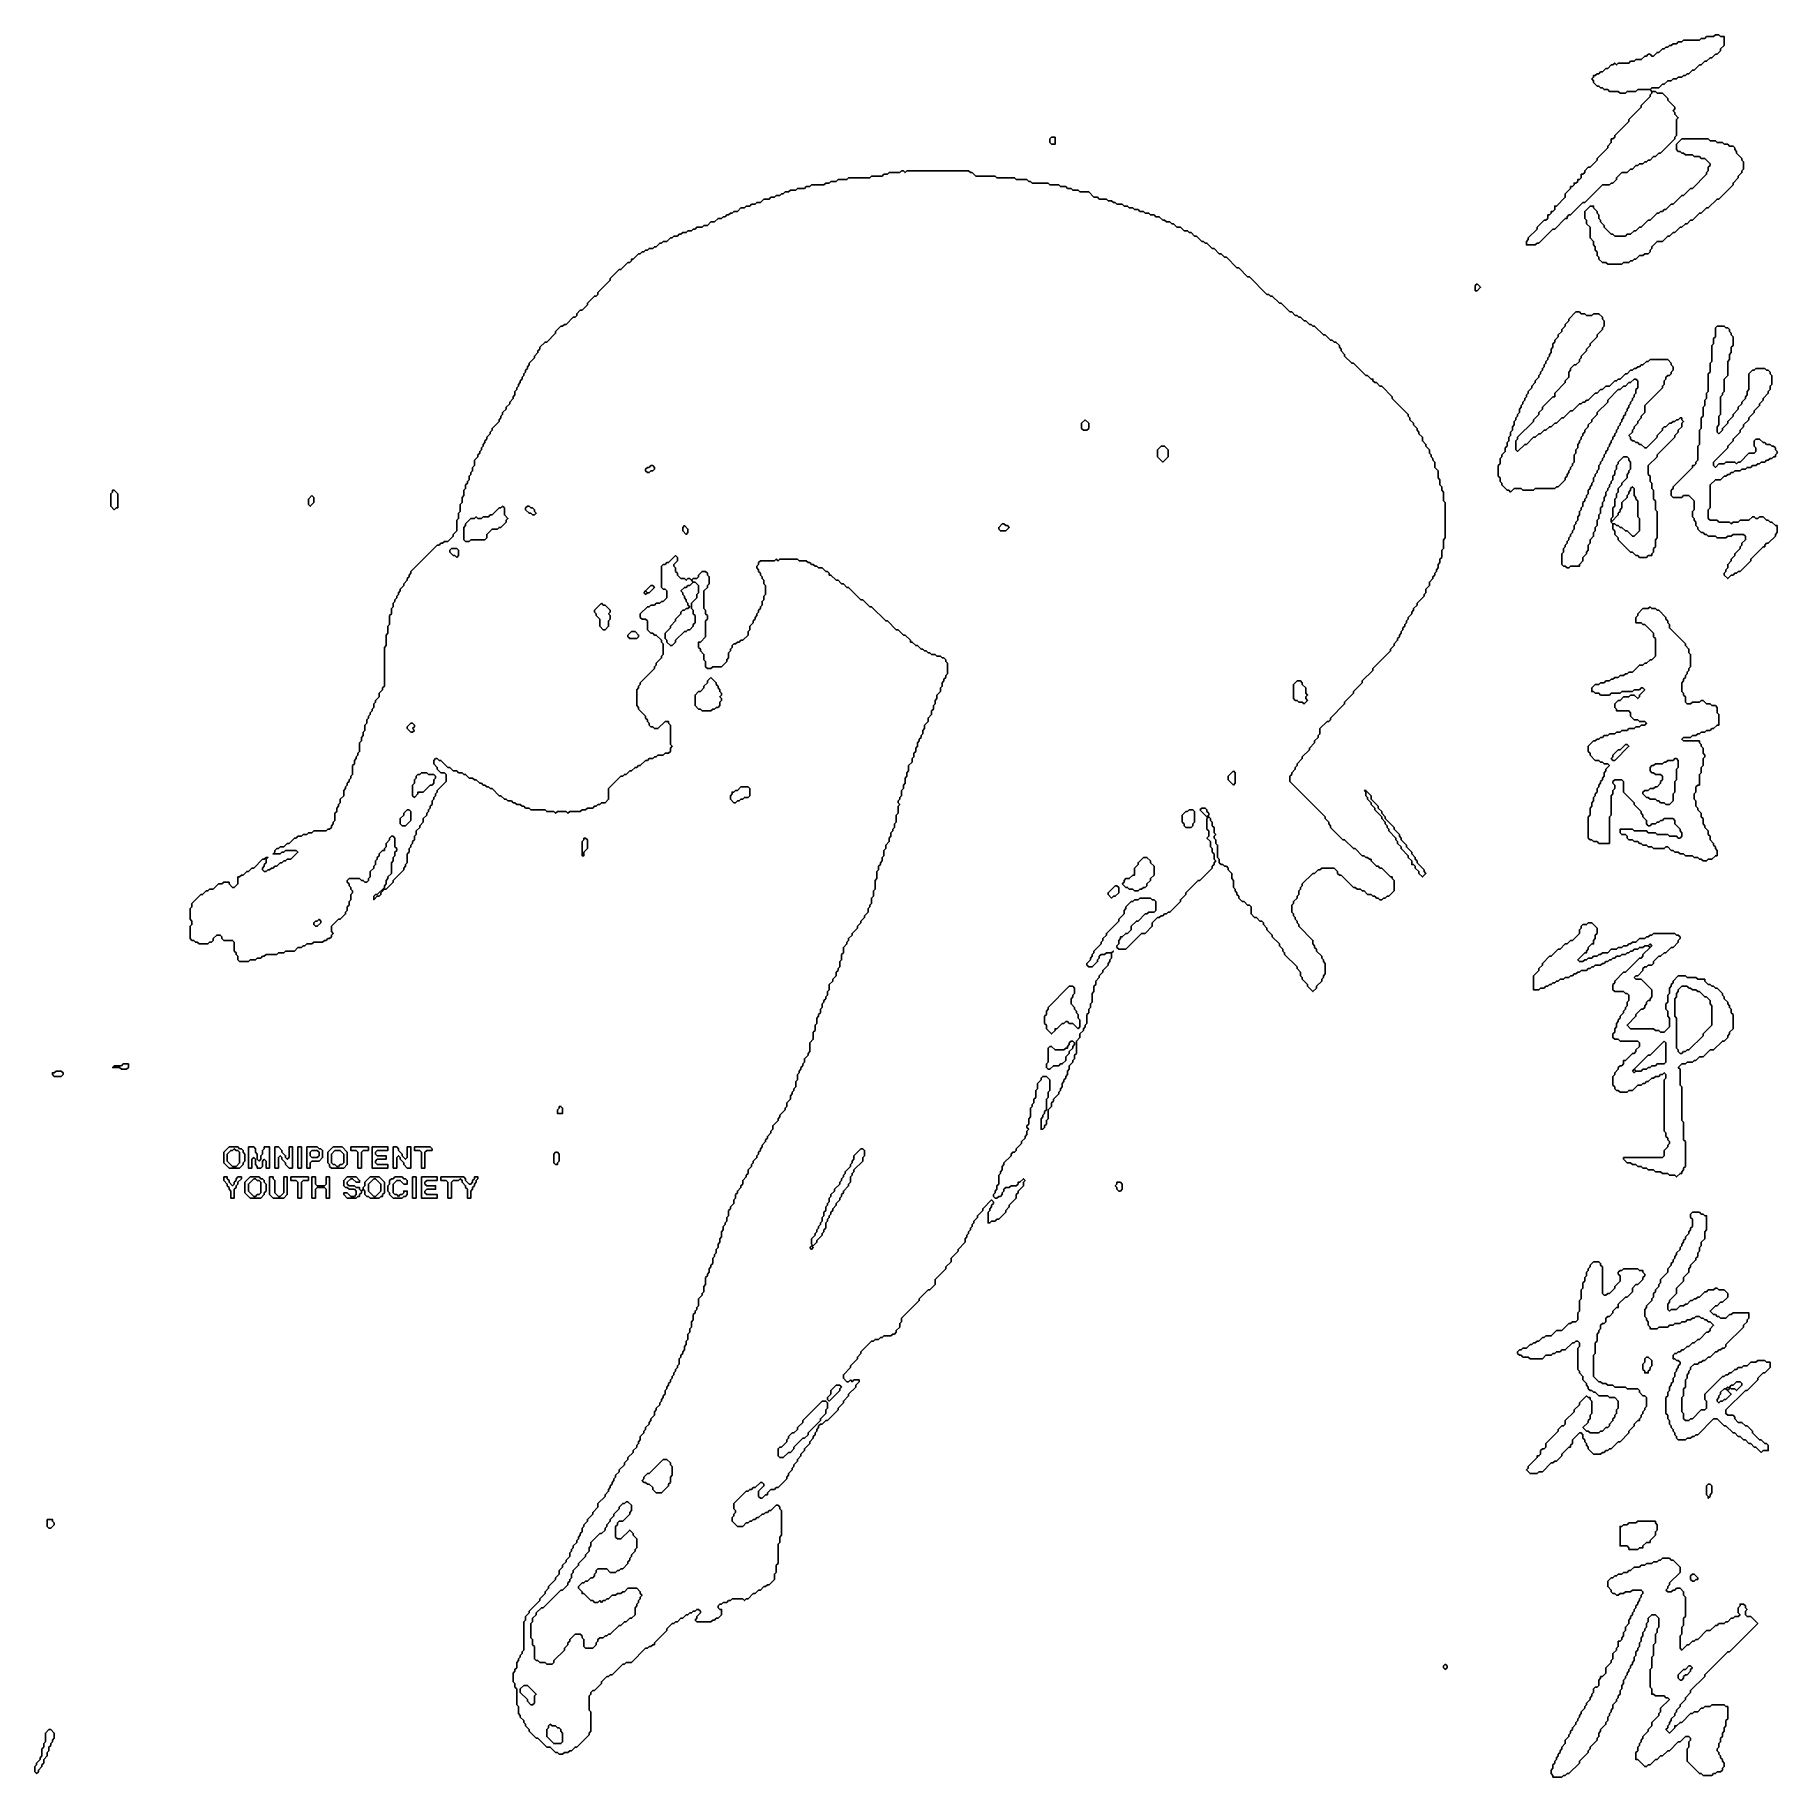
# Model space of a CAD drawing. Header units: millimetres. Extents: x 6 to 500, y 6 to 500.
import ezdxf

# ---------------------------------------------------------------- set-up
doc = ezdxf.new("R2010")
doc.units = ezdxf.units.MM

msp = doc.modelspace()

# ---------------------------------------------------------------- linework, layer by layer
for points in [[(482, 500), (481.5, 499.5), (479.5, 499.5), (479, 499), (478, 499), (477.5, 498.5), (473, 498.5), (472.5, 498), (471.5, 498), (471, 497.5), (470, 497.5), (469.5, 497), (469, 497), (468.5, 496.5), (468, 496.5), (467.5, 496), (467, 496), (466, 495), (465.5, 495), (464.5, 494), (464, 494), (463.5, 494.5), (463, 494.5), (462.5, 494), (462, 494), (461, 493), (459.5, 493), (459, 492.5), (458, 492.5), (457.5, 492), (454.5, 492), (454, 491.5), (453.5, 492), (453, 491.5), (452.5, 491.5), (451.5, 490.5), (451, 490.5), (450, 489.5), (449.5, 489.5), (449, 489), (448.5, 489), (448, 488.5), (447.5, 488.5), (447.5, 488), (447, 487.5), (447.5, 487), (447.5, 486.5), (448.5, 485.5), (449, 485.5), (449.5, 485), (450, 485), (450.5, 484.5), (451.5, 484.5), (452, 484), (454.5, 484), (455, 483.5), (456.5, 483.5), (457, 484), (459.5, 484), (460, 484.5), (463.5, 484.5), (464, 484), (464, 483.5), (463.5, 483), (463.5, 482.5), (461, 480), (461, 479.5), (457.5, 476), (457.5, 475.5), (453.5, 471.5), (453.5, 471), (453, 470.5), (452.5, 470.5), (452.5, 469.5), (451.5, 468.5), (451.5, 468), (448.5, 465), (448.5, 464.5), (446.5, 462.5), (446, 462.5), (445, 461.5), (445, 461), (444.5, 460.5), (444, 460.5), (444, 459.5), (443.5, 459), (443, 459), (443, 458.5), (442.5, 458), (442, 458), (442, 457.5), (441.5, 457), (441, 457), (441, 456.5), (439.5, 455), (439.5, 454), (437, 451.5), (436.5, 451.5), (436.5, 450.5), (436, 450), (435.5, 450), (435.5, 449.5), (435, 449), (434.5, 449), (434.5, 448), (434, 447.5), (433.5, 447.5), (431.5, 445.5), (431.5, 445), (429, 442.5), (429, 442), (428.5, 441.5), (428.5, 440.5), (431, 440.5), (431.5, 441), (432, 441), (436, 445), (436.5, 445), (439.5, 448), (440, 448), (440, 448.5), (440.5, 449), (441, 449), (444.5, 452.5), (445, 452.5), (450, 457.5), (452, 457.5), (452.5, 458), (453, 458), (454, 459), (454, 459.5), (455.5, 461), (457, 461), (458, 462), (458.5, 462), (459.5, 463), (460, 463), (460.5, 463.5), (461.5, 463.5), (462, 464), (462.5, 464), (463, 464.5), (463.5, 464.5), (464.5, 465.5), (465, 465.5), (466, 466.5), (466.5, 466.5), (470.5, 470.5), (470.5, 471), (471, 471.5), (471, 476), (471.5, 476.5), (470.5, 477.5), (470.5, 478), (470, 478.5), (470.5, 479), (470.5, 479.5), (468.5, 481.5), (468.5, 482), (467, 483.5), (465.5, 483.5), (465, 484), (464, 484), (463.5, 484.5), (464, 485), (466, 485), (467, 486), (467.5, 486), (468.5, 487), (469.5, 487), (470, 487.5), (471, 487.5), (471.5, 488), (472.5, 488), (473, 488.5), (473.5, 488.5), (474, 489), (474.5, 489), (475.5, 490), (476, 490), (477.5, 491.5), (478, 491.5), (479, 492.5), (479.5, 492.5), (480.5, 493.5), (481, 493.5), (482, 494.5), (482.5, 494.5), (483.5, 495.5), (483.5, 496), (484.5, 497), (484.5, 499.5), (483.5, 499.5), (483, 500)], [(294, 471), (293.5, 470.5), (293.5, 469.5), (294, 469), (295, 469), (295, 471)], [(472.5, 470.5), (471, 469), (471, 467.5), (471.5, 467), (472, 467), (472.5, 466.5), (473, 466.5), (473.5, 466), (475.5, 466), (476, 465.5), (477.5, 465.5), (478, 465), (479, 465), (480.5, 463.5), (480.5, 463), (480, 462.5), (480, 461.5), (479.5, 461), (479.5, 460.5), (475.5, 456.5), (475, 456.5), (473, 454.5), (472.5, 454.5), (470, 452), (469.5, 452), (468, 450.5), (467.5, 450.5), (467, 450), (466.5, 450), (466, 449.5), (465.5, 449.5), (463.5, 447.5), (463, 447.5), (461, 445.5), (460.5, 445.5), (459.5, 444.5), (459, 444.5), (458, 443.5), (457, 443.5), (456.5, 443), (453.5, 443), (453, 443.5), (452.5, 443.5), (450.5, 445.5), (450.5, 446), (449.5, 447), (449.5, 447.5), (449, 448), (449, 449), (448.5, 449.5), (448.5, 450), (447.5, 451), (447.5, 451.5), (446.5, 451.5), (445, 450), (445, 448), (445.5, 447.5), (445.5, 446.5), (446.5, 445.5), (446.5, 442.5), (447.5, 441.5), (447.5, 440.5), (448, 440), (448, 439), (448.5, 438.5), (448.5, 437.5), (449, 437), (449, 436.5), (450, 435.5), (451, 435.5), (451.5, 435), (455.5, 435), (456, 435.5), (457.5, 435.5), (458, 436), (458.5, 436), (459, 436.5), (459.5, 436.5), (460.5, 437.5), (461.5, 437.5), (462, 438), (463, 438), (463.5, 438.5), (463.5, 439), (464, 439.5), (464, 440), (465.5, 441.5), (467, 441.5), (468.5, 443), (469, 443), (470, 444), (470.5, 444), (472, 445.5), (472.5, 445.5), (473.5, 446.5), (474, 446.5), (475, 447.5), (475.5, 447.5), (477.5, 449.5), (478, 449.5), (479.5, 451), (480, 451), (482.5, 453.5), (483, 453.5), (487, 457.5), (487, 458), (488.5, 459.5), (488.5, 460), (489.5, 461), (489.5, 461.5), (490, 462), (490, 464), (489.5, 464.5), (489.5, 465), (488, 466.5), (488, 467), (487.5, 467.5), (487.5, 468), (487, 468.5), (486, 468.5), (485.5, 469), (484.5, 469), (484, 469.5), (482.5, 469.5), (482, 470), (480.5, 470), (480, 470.5)], [(251.5, 461.5), (251, 461), (248, 461), (247.5, 460.5), (246.5, 460.5), (246, 460), (243, 460), (242.5, 459.5), (236.5, 459.5), (236, 459), (233.5, 459), (233, 458.5), (231.5, 458.5), (231, 458), (230, 458), (229.5, 457.5), (226, 457.5), (225.5, 457), (224.5, 457), (224, 456.5), (222, 456.5), (221.5, 456), (220, 456), (219.5, 455.5), (218.5, 455.5), (218, 455), (217.5, 455), (217, 454.5), (216, 454.5), (215.5, 454), (214.5, 454), (214, 453.5), (212.5, 453.5), (211.5, 452.5), (210.5, 452.5), (210, 452), (209, 452), (208.5, 451.5), (207.5, 451.5), (207, 451), (206, 451), (205, 450), (204, 450), (203.5, 449.5), (203, 449.5), (202.5, 449), (202, 449), (201.5, 448.5), (201, 448.5), (200.5, 448), (199.5, 448), (198.5, 447), (197.5, 447), (196.5, 446), (195.5, 446), (195, 445.5), (193.5, 445.5), (193, 445), (192.5, 445), (192, 444.5), (191, 444.5), (190.5, 444), (189.5, 444), (189, 443.5), (188.5, 443.5), (188, 443), (187, 443), (186.5, 442.5), (186, 442.5), (185, 441.5), (184, 441.5), (183.5, 441), (183, 441), (182, 440), (181.5, 440), (181, 439.5), (180, 439.5), (179.5, 439), (179, 439), (178.5, 438.5), (178, 438.5), (177.5, 438), (177, 438), (175.5, 436.5), (175, 436.5), (175, 436), (174.5, 435.5), (174, 435.5), (172, 433.5), (171.5, 433.5), (169, 431), (169, 430.5), (165.5, 427), (165.5, 426.5), (165, 426), (164.5, 426), (162.5, 424), (162.5, 423.5), (161, 422), (160.5, 422), (159.5, 421), (159.5, 420.5), (159, 420), (158.5, 420), (156.5, 418), (156, 418), (155.5, 417.5), (155, 417.5), (153.5, 416), (153.5, 415.5), (151, 413), (150.5, 413), (149, 411.5), (149, 411), (148.5, 410.5), (148.5, 410), (147.5, 409), (147.5, 408.5), (146, 407), (146, 406.5), (145.5, 406), (145.5, 405.5), (145, 405), (145, 404.5), (144.5, 404), (144.5, 403.5), (144, 403), (144, 402.5), (143.5, 402), (143.5, 401.5), (143, 401), (143, 400.5), (142.5, 400), (142.5, 399.5), (142, 399), (142, 398), (141.5, 397.5), (141.5, 397), (140.5, 396), (140.5, 395.5), (139.5, 394.5), (139.5, 394), (138.5, 393), (138.5, 392.5), (138, 392), (138, 391.5), (137.5, 391), (137.5, 390.5), (135.5, 388.5), (135.5, 388), (135, 387.5), (135, 387), (134, 386), (134, 385.5), (133.5, 385), (133.5, 384.5), (133, 384), (133, 383.5), (132.5, 383), (132.5, 382.5), (132, 382), (132, 381.5), (131.5, 381), (131.5, 380.5), (130.5, 379.5), (130.5, 378), (130, 377.5), (130, 376.5), (129.5, 376), (129.5, 375.5), (129, 375), (129, 374), (128.5, 373.5), (128.5, 373), (128, 372.5), (128, 371.5), (127.5, 371), (127.5, 369.5), (127, 369), (127, 367.5), (126.5, 367), (126.5, 365), (126, 364.5), (126, 363), (125.5, 362.5), (125.5, 359.5), (124.5, 358.5), (124.5, 358), (123, 356.5), (122, 356.5), (121.5, 356), (121, 356), (120.5, 355.5), (120, 355.5), (112.5, 348), (112.5, 347.5), (112, 347), (112, 346.5), (111.5, 346), (111.5, 345.5), (110.5, 344.5), (110.5, 344), (109.5, 343), (109.5, 342.5), (109, 342), (109, 341.5), (108.5, 341), (108.5, 340.5), (108, 340), (108, 339.5), (107.5, 339), (107.5, 338), (107, 337.5), (107, 336), (106.5, 335.5), (106.5, 333), (106, 332.5), (106, 330.5), (105.5, 330), (105.5, 327), (105, 326.5), (105, 315.5), (104.5, 315), (104.5, 314.5), (103.5, 313.5), (103.5, 312.5), (102.5, 311.5), (102.5, 311), (102, 310.5), (102, 309.5), (101.5, 309), (101.5, 308.5), (101, 308), (101, 307.5), (100.5, 307), (100.5, 306.5), (100, 306), (100, 305), (99.5, 304.5), (99.5, 303), (99, 302.5), (99, 301.5), (98.5, 301), (98.5, 300), (98, 299.5), (98, 297), (97.5, 296.5), (97.5, 296), (97, 295.5), (97, 295), (96.5, 294.5), (96.5, 293.5), (96, 293), (96, 290.5), (95.5, 290), (95.5, 289.5), (95, 289), (95, 288.5), (94.5, 288), (94.5, 287.5), (94, 287), (94, 286.5), (93.5, 286), (93.5, 284.5), (92.5, 283.5), (92.5, 282.5), (92, 282), (92, 281.5), (91.5, 281), (91.5, 280), (91, 279.5), (91, 277.5), (90.5, 277), (90.5, 276.5), (90, 276), (90, 275.5), (89.5, 275), (89, 275), (88.5, 274.5), (85, 274.5), (84.5, 274), (83.5, 274), (83, 273.5), (82, 273.5), (81.5, 273), (80.5, 273), (80, 272.5), (79.5, 272.5), (78, 271), (77.5, 271), (76.5, 270), (75.5, 270), (75, 269.5), (74.5, 269.5), (74, 269), (74, 268.5), (73.5, 268), (75.5, 268), (76, 268.5), (76.5, 268.5), (77, 269), (80, 269), (80.5, 268.5), (78.5, 266.5), (77.5, 266.5), (77, 266), (76.5, 266), (76, 265.5), (75.5, 265.5), (74.5, 264.5), (74, 264.5), (73.5, 264), (73, 264), (72.5, 263.5), (72, 263.5), (71.5, 263), (71, 263), (70.5, 263.5), (70.5, 264), (71, 264.5), (71, 265), (71.5, 265.5), (71.5, 266.5), (72, 267), (71.5, 267), (71, 266.5), (70.5, 266.5), (68, 264), (67.5, 264), (66.5, 263), (66, 263), (65, 262), (64.5, 262), (64, 261.5), (63.5, 261.5), (63.5, 259.5), (62.5, 258.5), (62, 258.5), (61, 259.5), (61, 260), (59.5, 260), (59, 259.5), (58, 259.5), (56.5, 258), (55.5, 258), (55, 257.5), (54.5, 257.5), (53.5, 256.5), (53, 256.5), (50.5, 254), (50.5, 253), (50, 252.5), (50, 249.5), (50.5, 249), (50.5, 248), (50, 247.5), (50, 244), (50.5, 243.5), (51, 243.5), (51.5, 243), (52, 243), (52.5, 242.5), (55, 242.5), (55.5, 243), (56, 243), (56.5, 243.5), (56.5, 244), (57.5, 245), (58.5, 245), (59, 244.5), (59, 244), (59.5, 243.5), (62, 243.5), (62.5, 243), (62.5, 240.5), (63, 240), (63, 239.5), (63.5, 239), (63.5, 238), (64, 237.5), (66.5, 237.5), (67, 238), (68.5, 238), (69, 238.5), (70, 238.5), (70.5, 239), (71, 239), (71.5, 239.5), (74.5, 239.5), (75, 240), (76.5, 240), (77, 240.5), (79.5, 240.5), (80.5, 241.5), (81.5, 241.5), (82, 242), (82.5, 242), (83, 242.5), (84.5, 242.5), (85, 243), (87.5, 243), (88, 243.5), (88.5, 243.5), (89, 244), (89.5, 244), (90, 244.5), (90, 245), (90.5, 245.5), (90, 246), (90, 247.5), (92, 249.5), (92.5, 249.5), (94, 251), (94, 251.5), (94.5, 252), (94.5, 253), (95, 253.5), (95, 254.5), (95.5, 255), (95.5, 256.5), (96, 257), (96, 257.5), (95.5, 258), (95.5, 258.5), (95, 259), (95, 259.5), (94.5, 260), (94.5, 260.5), (95, 261), (98, 261), (98.5, 260.5), (99, 260.5), (99.5, 260), (100, 260), (100.5, 260.5), (100.5, 261), (101, 261.5), (101, 263), (102, 264), (102, 264.5), (102.5, 265), (102.5, 266), (103, 266.5), (103, 267), (103.5, 267.5), (103.5, 268), (104.5, 269), (105, 269), (105, 269.5), (105.5, 270), (105.5, 271), (106.5, 272), (106.5, 272.5), (107, 273), (107.5, 273), (108, 272.5), (108, 270), (108.5, 269.5), (108.5, 269), (108, 268.5), (108, 267.5), (107.5, 267), (107.5, 266), (107, 265.5), (107, 262.5), (106, 261.5), (106, 261), (105.5, 260.5), (105.5, 259.5), (105, 259), (105, 258.5), (103, 256.5), (102.5, 256.5), (102, 256), (102, 255), (103, 256), (103.5, 256), (104, 256.5), (104, 257), (105, 258), (105.5, 258), (107.5, 260), (107.5, 260.5), (110.5, 263.5), (110.5, 264), (111, 264.5), (111, 265), (111.5, 265.5), (111.5, 268), (112, 268.5), (112, 269.5), (112.5, 270), (112.5, 270.5), (113, 271), (113, 271.5), (113.5, 272), (113.5, 273), (114, 273.5), (114, 274.5), (115, 275.5), (115, 276), (116, 277), (116, 278), (117, 279), (117, 279.5), (117.5, 280), (117.5, 280.5), (118, 281), (118, 281.5), (118.5, 282), (118.5, 283), (119, 283.5), (119, 284), (119.5, 284.5), (119.5, 285), (120, 285.5), (120, 286), (122.5, 288.5), (122.5, 290.5), (122, 291), (121, 291), (120, 292), (120, 292.5), (119, 293.5), (119, 294.5), (119.5, 295), (120, 295), (120.5, 294.5), (121, 294.5), (123, 292.5), (123.5, 292.5), (124.5, 291.5), (125.5, 291.5), (126, 291), (127, 291), (127.5, 290.5), (128, 290.5), (129, 289.5), (130, 289.5), (130.5, 289), (131, 289), (132, 288), (132.5, 288), (133, 287.5), (133.5, 287.5), (134, 287), (134.5, 287), (135, 286.5), (135.5, 286.5), (137.5, 284.5), (138, 284.5), (139, 283.5), (139.5, 283.5), (140, 283), (141, 283), (141.5, 282.5), (142, 282.5), (142.5, 282), (143.5, 282), (144, 281.5), (144.5, 281.5), (145, 281), (146, 281), (146.5, 280.5), (150.5, 280.5), (151, 280), (153, 280), (153.5, 279.5), (154, 280), (156.5, 280), (157, 279.5), (157.5, 280), (160.5, 280), (161, 280.5), (162, 280.5), (162.5, 281), (164, 281), (164.5, 281.5), (165, 281.5), (165.5, 282), (166, 282), (166.5, 282.5), (167.5, 282.5), (168.5, 283.5), (168.5, 286.5), (172, 290), (172.5, 290), (173, 290.5), (173.5, 290.5), (174.5, 291.5), (175, 291.5), (176, 292.5), (176.5, 292.5), (177, 293), (177.5, 293), (179, 294.5), (179.5, 294.5), (180, 295), (181, 295), (181.5, 295.5), (182, 295.5), (182.5, 296), (184, 296), (184.5, 296.5), (185.5, 296.5), (186, 297), (186, 298), (186.5, 298.5), (186, 299), (186, 304.5), (185.5, 305), (185.5, 305.5), (184.5, 305.5), (182.5, 303.5), (181.5, 303.5), (181, 304), (180.5, 304), (180, 304.5), (180, 305), (179.5, 305.5), (179.5, 306), (179, 306.5), (179, 307), (177, 309), (177, 309.5), (176.5, 310), (176.5, 314.5), (177, 315), (177, 315.5), (177.5, 316), (177.5, 316.5), (181.5, 320.5), (181.5, 321), (182, 321.5), (182, 322), (183.5, 323.5), (183.5, 324), (184, 324.5), (184, 327.5), (183.5, 328), (183.5, 328.5), (182, 330), (181.5, 330), (181, 330.5), (180.5, 330.5), (179.5, 331.5), (179.5, 334), (179, 334.5), (178, 334.5), (177.5, 335), (177.5, 336), (179.5, 338), (180, 338), (180.5, 338.5), (181.5, 338.5), (182, 339), (183, 339), (183.5, 339.5), (184, 339.5), (185, 340.5), (185, 342.5), (184.5, 343), (184, 343), (183.5, 343.5), (183.5, 349.5), (184, 350), (184.5, 350), (185, 350.5), (185.5, 350.5), (187.5, 352.5), (188, 352), (188, 351), (187, 350), (187, 349.5), (187.5, 349), (187.5, 348), (188, 347.5), (188, 347), (189, 346), (190, 346), (190.5, 345.5), (191, 346), (191.5, 346), (192.5, 345), (191.5, 344), (191, 344), (190.5, 343.5), (190, 343.5), (189, 342.5), (189.5, 342), (189.5, 341.5), (190, 341), (190, 340.5), (190.5, 340), (190.5, 339.5), (191, 339), (191, 338.5), (191.5, 338), (191, 337.5), (190.5, 337.5), (190, 337), (189.5, 337), (189, 336.5), (189, 336), (187.5, 334.5), (187.5, 334), (186, 332.5), (186, 332), (184.5, 330.5), (184.5, 329), (185, 328.5), (185, 328), (186, 327), (186.5, 327), (187.5, 328), (187.5, 328.5), (190, 331), (190.5, 331), (191, 331.5), (191.5, 331.5), (192.5, 332.5), (192.5, 333), (193, 333.5), (193, 335.5), (192.5, 336), (192.5, 337), (192, 337.5), (192, 339), (193.5, 340.5), (193.5, 341.5), (194, 342), (194, 344), (193, 345), (192.5, 345), (192, 345.5), (192.5, 346), (193.5, 346), (194, 346.5), (194, 347), (195, 348), (196, 348), (196.5, 347.5), (196.5, 347), (197, 346.5), (197, 344.5), (196.5, 344), (196.5, 343.5), (195.5, 342.5), (195.5, 337.5), (196, 337), (196, 336), (196.5, 335.5), (196.5, 334.5), (196, 334), (196, 329.5), (194.5, 328), (194, 328), (194, 326.5), (194.5, 326), (194.5, 325.5), (195.5, 324.5), (195.5, 323), (196, 322.5), (196, 321), (196.5, 320.5), (197.5, 320.5), (198, 321), (200.5, 321), (202, 322.5), (202, 323), (202.5, 323.5), (202.5, 325), (203, 325.5), (203, 326), (203.5, 326.5), (203.5, 327), (204, 327.5), (204.5, 327.5), (205, 328), (205.5, 328), (206, 328.5), (206.5, 328.5), (208, 330), (208, 331), (208.5, 331.5), (208.5, 332.5), (209.5, 333.5), (209.5, 334), (210, 334.5), (210, 335), (210.5, 335.5), (210.5, 336), (211, 336.5), (211, 337), (211.5, 337.5), (211.5, 338), (212, 338.5), (212, 339.5), (212.5, 340), (212.5, 341), (213, 341.5), (213, 344), (212.5, 344.5), (212.5, 345.5), (212, 346), (212, 346.5), (211.5, 347), (211.5, 347.5), (211, 348), (211, 348.5), (210.5, 349), (210.5, 349.5), (211, 350), (211, 350.5), (211.5, 351), (215.5, 351), (216, 351.5), (216.5, 351), (217, 351.5), (222, 351.5), (222.5, 351), (224.5, 351), (225, 350.5), (225.5, 350.5), (226, 350), (226.5, 350), (227, 349.5), (227.5, 349.5), (228, 349), (229, 349), (230, 348), (230.5, 348), (231, 347.5), (231, 347), (231.5, 347), (233, 345.5), (233.5, 345.5), (234.5, 344.5), (235, 344.5), (236, 343.5), (236.5, 343.5), (240, 340), (240.5, 340), (242.5, 338), (243, 338), (247, 334), (247.5, 334), (250, 331.5), (250.5, 331.5), (252, 330), (252.5, 330), (254, 328.5), (254, 328), (254.5, 328), (255.5, 327), (256, 327), (257, 326), (257.5, 326), (258, 325.5), (258.5, 325.5), (259, 325), (259.5, 325), (260, 324.5), (261, 324.5), (261.5, 324), (262.5, 324), (263, 323.5), (263.5, 323.5), (264, 323), (264, 322.5), (264.5, 322), (264.5, 319), (264, 318.5), (264, 318), (263.5, 317.5), (263.5, 317), (263, 316.5), (263, 315.5), (262.5, 315), (262.5, 314), (261.5, 313), (261.5, 312), (261, 311.5), (261, 310.5), (260.5, 310), (260.5, 309), (260, 308.5), (260, 307.5), (259, 306.5), (259, 305.5), (258, 304.5), (258, 303.5), (257.5, 303), (257.5, 302), (257, 301.5), (257, 301), (256.5, 300.5), (256.5, 300), (256, 299.5), (256, 298.5), (255.5, 298), (255.5, 297), (255, 296.5), (255, 295.5), (254.5, 295), (254.5, 294), (253.5, 293), (253.5, 291.5), (253, 291), (253, 290), (252.5, 289.5), (252.5, 288), (252, 287.5), (252, 286.5), (251.5, 286), (251.5, 284.5), (251, 284), (251, 283.5), (250.5, 283), (250.5, 282.5), (251, 282), (250.5, 281.5), (250.5, 279.5), (250, 279), (250, 277), (249.5, 276.5), (249.5, 275.5), (249, 275), (249, 274.5), (248.5, 274), (248.5, 273), (248, 272.5), (248, 271.5), (247, 270.5), (247, 269.5), (246.5, 269), (246.5, 267.5), (246, 267), (246, 266), (245.5, 265.5), (245.5, 265), (245, 264.5), (245, 263.5), (244.5, 263), (244.5, 261), (244, 260.5), (244, 258), (243.5, 257.5), (243.5, 256), (243, 255.5), (243, 254), (242.5, 253.5), (242.5, 253), (242, 252.5), (242, 251.5), (241, 250.5), (241, 250), (240, 249), (240, 248.5), (239, 247.5), (239, 247), (237.5, 245.5), (237.5, 245), (236.5, 244), (236.5, 243.5), (236, 243), (236, 242.5), (235, 241.5), (235, 240), (234.5, 239.5), (234.5, 238), (234, 237.5), (234, 236), (233.5, 235.5), (233.5, 235), (233, 234.5), (233, 233.5), (232, 232.5), (232, 232), (231, 231), (231, 229.5), (230.5, 229), (230.5, 228), (230, 227.5), (230, 227), (229.5, 226.5), (229.5, 226), (229, 225.5), (229, 224.5), (228.5, 224), (228.5, 223), (228, 222.5), (228, 222), (227.5, 221.5), (227.5, 220), (227, 219.5), (227, 218), (226.5, 217.5), (226.5, 215.5), (225.5, 214.5), (225.5, 212), (225, 211.5), (225, 211), (224, 210), (224, 209), (223.5, 208.5), (223.5, 208), (223, 207.5), (223, 207), (222.5, 206.5), (222.5, 206), (222, 205.5), (222, 204), (221.5, 203.5), (221.5, 202), (221, 201.5), (221, 201), (220.5, 200.5), (220.5, 200), (220, 199.5), (220, 198.5), (219, 197.5), (219, 196.5), (218.5, 196), (218.5, 195.5), (217, 194), (217, 193.5), (216.5, 193), (216.5, 192.5), (215, 191), (215, 190), (214.5, 189.5), (214.5, 189), (213.5, 188), (213.5, 187.5), (213, 187), (213, 186.5), (212, 185.5), (212, 185), (211.5, 184.5), (211.5, 184), (211, 183.5), (211, 183), (210.5, 182.5), (210.5, 182), (209.5, 181), (209.5, 180.5), (209, 180), (209, 179.5), (208, 178.5), (208, 177.5), (207.5, 177), (207.5, 176.5), (206.5, 175.5), (206.5, 174.5), (206, 174), (206, 173.5), (205, 172.5), (205, 172), (204.5, 171.5), (204.5, 170.5), (204, 170), (204, 169), (203, 168), (203, 167.5), (202.5, 167), (202.5, 165.5), (202, 165), (202, 164), (201.5, 163.5), (201.5, 163), (201, 162.5), (201, 161.5), (200.5, 161), (200.5, 159.5), (200, 159), (200, 158), (199.5, 157.5), (199.5, 156.5), (199, 156), (199, 155), (198.5, 154.5), (198.5, 154), (198, 153.5), (198, 152), (197.5, 151.5), (197.5, 151), (197, 150.5), (197, 149.5), (196.5, 149), (196.5, 148.5), (196, 148), (196, 146), (195.5, 145.5), (195.5, 144), (195, 143.5), (195, 143), (194, 142), (194, 140), (193.5, 139.5), (193.5, 139), (193, 138.5), (193, 138), (192.5, 137.5), (192.5, 136), (192, 135.5), (192, 134), (191.5, 133.5), (191.5, 132.5), (191, 132), (191, 130.5), (190.5, 130), (190.5, 129), (190, 128.5), (190, 127.5), (189.5, 127), (189.5, 126.5), (189, 126), (189, 125.5), (188.5, 125), (188.5, 123.5), (188, 123), (188, 122.5), (187.5, 122), (187.5, 121.5), (187, 121), (187, 120.5), (186.5, 120), (186.5, 119.5), (186, 119), (186, 118.5), (185.5, 118), (185.5, 117.5), (185, 117), (185, 116.5), (184.5, 116), (184.5, 115), (184, 114.5), (184, 114), (183.5, 113.5), (183.5, 113), (183, 112.5), (183, 112), (182, 111), (182, 110.5), (181.5, 110), (181.5, 109), (180.5, 108), (180.5, 107.5), (180, 107), (180, 106.5), (179, 105.5), (179, 105), (178.5, 104.5), (178.5, 104), (177.5, 103), (177.5, 102), (177, 101.5), (177, 101), (176.5, 100.5), (176.5, 100), (175.5, 99), (175.5, 98.5), (174, 97), (174, 96.5), (173, 95.5), (173, 95), (171.5, 93.5), (171.5, 93), (170.5, 92), (170.5, 91.5), (170, 91), (170, 90.5), (169.5, 90), (169.5, 89.5), (169, 89), (169, 88.5), (168.5, 88), (168.5, 87.5), (167.5, 86.5), (167.5, 86), (165.5, 84), (165.5, 83), (164, 81.5), (164, 81), (162.5, 79.5), (162.5, 79), (161.5, 78), (161.5, 77.5), (161, 77), (161, 76), (160.5, 75.5), (160.5, 75), (160, 74.5), (160, 74), (159.5, 73.5), (159.5, 73), (158.5, 72), (158.5, 71.5), (158, 71), (158, 70.5), (157.5, 70), (157.5, 69), (156.5, 68), (156.5, 67.5), (155.5, 66.5), (155.5, 66), (154.5, 65), (154.5, 64), (153.5, 63), (153.5, 62.5), (151.5, 60.5), (151.5, 60), (150.5, 59), (150.5, 58.5), (149, 57), (149, 56.5), (146, 53.5), (146, 53), (145, 52), (145, 51), (144.5, 50.5), (144.5, 42.5), (144, 42), (144, 41.5), (143.5, 41), (143.5, 40.5), (143, 40), (143, 39.5), (142.5, 39), (142.5, 37.5), (142, 37), (142, 36.5), (141.5, 36), (141.5, 33.5), (142, 33), (142, 32), (142.5, 31.5), (142.5, 27), (143, 26.5), (143, 24.5), (143.5, 24), (143.5, 23.5), (144.5, 22.5), (144.5, 22), (145, 21.5), (145, 21), (146, 20), (146, 19.5), (148, 17.5), (148.5, 17.5), (151, 15), (152, 15), (153.5, 13.5), (154, 13.5), (154.5, 13), (155.5, 13), (156, 13.5), (157, 13.5), (157.5, 14), (158, 14), (159, 15), (159.5, 15), (163, 18.5), (163, 19), (163.5, 19.5), (163.5, 25), (163, 25.5), (163, 29.5), (163.5, 30), (163.5, 30.5), (164, 31), (164.5, 31), (166.5, 33), (166.5, 33.5), (168, 35), (168.5, 35), (169, 35.5), (169.5, 35.5), (172.5, 38.5), (173, 38.5), (173.5, 39), (175, 39), (179, 43), (179.5, 43), (180, 43.5), (180.5, 43.5), (181, 44), (181.5, 44), (181.5, 44.5), (185, 48), (185, 48.5), (186.5, 50), (187, 50), (187.5, 50.5), (188, 50.5), (189, 51.5), (189.5, 51.5), (190.5, 52.5), (191, 52.5), (191.5, 53), (192, 53), (192.5, 53.5), (193, 53.5), (193.5, 54), (194, 54), (194.5, 53.5), (194.5, 53), (193.5, 52), (193.5, 51.5), (193, 51), (193.5, 50.5), (197.5, 50.5), (198, 51), (198.5, 51), (199, 51.5), (199.5, 51.5), (200.5, 52.5), (200.5, 54), (200, 54), (199.5, 54.5), (199.5, 55), (200, 55.5), (200.5, 55.5), (201, 56), (202, 56), (202.5, 56.5), (203, 56.5), (203.5, 57), (206.5, 57), (207, 56.5), (207.5, 57), (208, 57), (209.5, 58.5), (210, 58.5), (211, 59.5), (211.5, 59.5), (212.5, 60.5), (213, 60.5), (213.5, 61), (214, 61), (215.5, 62.5), (215.5, 64), (216, 64.5), (216, 66.5), (216.5, 67), (216.5, 72.5), (217, 73), (217, 74.5), (217.5, 75), (217.5, 82), (217, 82.5), (217, 83), (216.5, 83.5), (216, 83.5), (214.5, 82), (214, 82), (213.5, 81.5), (213, 81.5), (212.5, 81), (212, 81), (211, 80), (210.5, 80), (210, 79.5), (209.5, 79.5), (209, 79), (208.5, 79), (208, 78.5), (207.5, 78.5), (206.5, 77.5), (205, 77.5), (203.5, 79), (203.5, 80), (204, 80.5), (204, 81), (204.5, 81.5), (204.5, 82), (204, 82.5), (204, 84), (207.5, 87.5), (208, 87.5), (208.5, 88), (209, 88), (209.5, 88.5), (210, 88.5), (211.5, 90), (212, 90), (212.5, 89.5), (212.5, 89), (211, 87.5), (211, 86), (211.5, 85.5), (212, 85.5), (213, 86.5), (213.5, 86.5), (213.5, 87), (214.5, 88), (215.5, 88), (216, 88.5), (216.5, 88.5), (219, 91), (219, 91.5), (219.5, 92), (219.5, 92.5), (220.5, 93.5), (220.5, 94), (221, 94.5), (221, 95), (222, 96), (222, 96.5), (223, 97.5), (223, 98), (224, 99), (224, 99.5), (225.5, 101), (225.5, 101.5), (226.5, 102.5), (226.5, 103), (227, 103.5), (227, 104), (227.5, 104.5), (227.5, 105), (228, 105.5), (228, 106), (228.5, 106.5), (229, 106.5), (230, 107.5), (230.5, 107.5), (233.5, 110.5), (233.5, 111), (235, 112.5), (235, 113), (236.5, 114.5), (236.5, 115), (238.5, 117), (238.5, 117.5), (239.5, 118.5), (239.5, 119), (238, 119), (237.5, 118.5), (237, 119), (236.5, 118.5), (236, 118.5), (235, 119.5), (235, 120.5), (237, 122.5), (237, 123), (239, 125), (239, 125.5), (240, 126.5), (240, 127), (243, 130), (243.5, 130), (244, 130.5), (245, 130.5), (245.5, 131), (246, 131), (246.5, 131.5), (248.5, 131.5), (249, 132), (249.5, 132), (250, 132.5), (250, 133), (251, 134), (251, 135), (251.5, 135.5), (251.5, 136.5), (256.5, 141.5), (256.5, 142), (259, 144.5), (259.5, 144.5), (261, 146), (261, 147.5), (264, 150.5), (264, 151), (265.5, 152.5), (265.5, 153.5), (267.5, 155.5), (267.5, 156), (269.5, 158), (269.5, 159), (270, 159.5), (270, 160), (270.5, 160.5), (270.5, 161), (271, 161.5), (271, 162), (271.5, 162.5), (271.5, 163), (272, 163.5), (272, 164), (273, 165), (273, 165.5), (274.5, 167), (274.5, 167.5), (277, 170), (277.5, 169.5), (277.5, 169), (277, 168.5), (277, 168), (276.5, 167.5), (276.5, 167), (276, 166.5), (276, 163.5), (276.5, 163.5), (277, 164), (278, 164), (278.5, 164.5), (279, 164.5), (281, 166.5), (281, 167), (282, 168), (282, 168.5), (284, 170.5), (284, 171.5), (284.5, 172), (284.5, 172.5), (286, 174), (286, 175), (286.5, 175.5), (286, 176), (285, 175), (284.5, 175), (284.5, 174.5), (284, 174), (282.5, 174), (282, 173.5), (281, 173.5), (280.5, 173), (280.5, 172.5), (280, 172), (280, 171.5), (279.5, 171), (279, 171), (278.5, 170.5), (278, 170.5), (277.5, 171), (277.5, 171.5), (278, 172), (278, 172.5), (278.5, 173), (278.5, 174), (279, 174.5), (279, 177), (279.5, 177.5), (279.5, 178), (280, 178.5), (280, 179.5), (280.5, 180), (280.5, 180.5), (282.5, 182.5), (282.5, 183), (283, 183.5), (283.5, 183.5), (284, 184), (284, 184.5), (285.5, 186), (285.5, 186.5), (286.5, 187.5), (286.5, 188), (287, 188.5), (287, 189.5), (287.5, 190), (287, 190.5), (287, 191), (287.5, 191.5), (287.5, 193), (288, 193.5), (288, 196), (288.5, 196.5), (288.5, 197), (289, 197.5), (289, 198.5), (289.5, 199), (289.5, 201), (290, 201.5), (290, 203), (291, 204), (291, 204.5), (291.5, 205), (292.5, 205), (293.5, 204), (293.5, 201), (293, 200.5), (293, 199), (292.5, 198.5), (292.5, 195.5), (292, 195), (292, 194.5), (291.5, 194), (291.5, 193.5), (291, 193), (291, 190), (291.5, 190), (292, 190.5), (292, 191), (292.5, 191.5), (292.5, 192.5), (293, 193), (293, 195.5), (294, 196.5), (294, 197.5), (294.5, 198), (294.5, 198.5), (296, 200), (296, 200.5), (296.5, 201), (296.5, 201.5), (297, 202), (297, 203), (297.5, 203.5), (297.5, 204), (298, 204.5), (298, 205), (298.5, 205.5), (298.5, 206.5), (299, 207), (299, 208), (300, 209), (300, 209.5), (300.5, 210), (300.5, 211), (301, 211.5), (301, 215), (302, 216), (302, 217), (303, 218), (303, 218.5), (303.5, 219), (303.5, 219.5), (304, 220), (304, 222.5), (304.5, 223), (304.5, 224), (305, 224.5), (305, 225.5), (305.5, 226), (305.5, 228.5), (306, 229), (306, 230.5), (306.5, 231), (306.5, 232), (307.5, 233), (307.5, 233.5), (308.5, 234.5), (308.5, 235), (310, 236.5), (310, 237), (310.5, 237.5), (310.5, 238), (311, 238.5), (311, 240), (311.5, 240.5), (311, 240), (309.5, 240), (309, 239.5), (308, 239.5), (307.5, 239), (307.5, 238.5), (307, 238), (307, 237.5), (305.5, 236), (304.5, 236), (304, 236.5), (304, 237), (305, 238), (305, 238.5), (305.5, 239), (305.5, 239.5), (306, 240), (306, 240.5), (308, 242.5), (308, 243), (308.5, 243.5), (308.5, 244), (309.5, 245), (309.5, 245.5), (313, 249), (313, 249.5), (314.5, 251), (314.5, 252), (315, 252.5), (315, 253), (316.5, 254.5), (317, 254.5), (317.5, 255), (318.5, 255), (319, 255.5), (322, 255.5), (322.5, 255), (323, 255), (323.5, 254.5), (323.5, 252), (323, 251.5), (321.5, 251.5), (321, 251), (320.5, 251), (318.5, 249), (318, 249), (316.5, 247.5), (316.5, 246.5), (315.5, 245.5), (315, 245.5), (314, 244.5), (313.5, 244.5), (313.5, 244), (313, 243.5), (313, 242.5), (312.5, 242), (312.5, 241.5), (313, 241), (315, 241), (319.5, 245.5), (320.5, 245.5), (322.5, 247.5), (322.5, 248.5), (324, 250), (324.5, 250), (325, 250.5), (325.5, 250.5), (326, 251), (326.5, 251), (327, 251.5), (327.5, 251.5), (330.5, 254.5), (330.5, 255), (332, 256.5), (332, 257), (335.5, 260.5), (336, 260.5), (339.5, 264), (339.5, 264.5), (340, 265), (340, 265.5), (340.5, 266), (340, 266.5), (340, 268), (339.5, 268.5), (339.5, 269.5), (339, 270), (339, 271.5), (338, 272.5), (338.5, 273), (338.5, 274.5), (338, 275), (338, 278), (338.5, 278.5), (339, 278), (339, 277.5), (339.5, 277), (339.5, 276), (340, 275.5), (340, 274), (340.5, 273.5), (340, 273), (340, 272.5), (340.5, 272), (340.5, 271), (341, 270.5), (341, 267), (341.5, 266.5), (341.5, 265.5), (342, 265), (342.5, 265), (343, 264.5), (343.5, 264.5), (344, 264), (344, 263.5), (345, 262.5), (345, 261), (345.5, 260.5), (345.5, 258.5), (346, 258), (346, 257.5), (346.5, 257), (346.5, 256.5), (347, 256), (347, 255.5), (348, 254.5), (348.5, 254.5), (349.5, 253.5), (350, 253.5), (350.5, 253), (350.5, 251), (351.5, 250), (352, 250), (353, 249), (353.5, 249), (354, 248.5), (354, 248), (355, 247), (355, 246.5), (356.5, 245), (356.5, 244.5), (358.5, 242.5), (358.5, 242), (359.5, 241), (359.5, 240.5), (360, 240), (360, 239.5), (363.5, 236), (363.5, 235.5), (364.5, 234.5), (364.5, 233.5), (365, 233), (365, 232.5), (366.5, 231), (366.5, 230.5), (368, 229), (369, 230), (369, 230.5), (370.5, 232), (370.5, 232.5), (371, 233), (371, 233.5), (371.5, 234), (371.5, 237), (371, 237.5), (371, 238), (370.5, 238.5), (370.5, 239), (369, 240.5), (369, 241), (368.5, 241.5), (368.5, 242), (368, 242.5), (368, 243.5), (364, 247.5), (364, 248), (363.5, 248.5), (363.5, 249), (363, 249.5), (363, 250), (362.5, 250.5), (362.5, 251), (362, 251.5), (362, 253.5), (362.5, 254), (362.5, 254.5), (363.5, 255.5), (363.5, 256), (364, 256.5), (364, 257.5), (364.5, 258), (364.5, 258.5), (365, 259), (365, 259.5), (368, 262.5), (368.5, 262.5), (369.5, 263.5), (370, 263.5), (370.5, 264), (374, 264), (375, 263), (375, 262.5), (375.5, 262), (376, 262), (379.5, 258.5), (380, 258.5), (380.5, 258), (381.5, 258), (382, 257.5), (382.5, 257.5), (383.5, 256.5), (384.5, 256.5), (385, 256), (385.5, 256), (386, 255.5), (386.5, 255.5), (387, 255), (387.5, 255), (388, 255.5), (388.5, 255.5), (389, 256), (389.5, 256), (391, 257.5), (391, 260.5), (390.5, 261), (390.5, 261.5), (390, 261.5), (387.5, 264), (387, 264), (386.5, 264.5), (386, 264.5), (384.5, 266), (384.5, 266.5), (384, 266.5), (383.5, 267), (383, 267), (382.5, 267.5), (382, 267.5), (380, 269.5), (379.5, 269.5), (377, 272), (376.5, 272), (373, 275.5), (373, 276), (372.5, 276.5), (372.5, 277), (371.5, 278), (371.5, 278.5), (361.5, 288.5), (361.5, 290), (362, 290.5), (362, 291), (363, 292), (363, 292.5), (363.5, 293), (363.5, 293.5), (365, 295), (365, 295.5), (367, 297.5), (367, 298), (368.5, 299.5), (368.5, 300), (369.5, 301), (369.5, 301.5), (370, 302), (370, 303.5), (372, 305.5), (372.5, 305.5), (373, 306), (373, 306.5), (377, 310.5), (377, 311), (379.5, 313.5), (379.5, 314), (382, 316.5), (382, 317), (385, 320), (385, 320.5), (390, 325.5), (390, 326), (391, 327), (391, 327.5), (392, 328.5), (392, 329), (392.5, 329.5), (392.5, 330), (393, 330.5), (393, 331), (393.5, 331.5), (393.5, 332), (394, 332.5), (394, 333), (394.5, 333.5), (394.5, 334), (395, 334.5), (395, 335), (396, 336), (396, 336.5), (396.5, 337), (396.5, 337.5), (397.5, 338.5), (397.5, 339), (399.5, 341), (399.5, 341.5), (400, 342), (400, 343), (401, 344), (401, 345), (402, 346), (402, 346.5), (402.5, 347), (402.5, 347.5), (403, 348), (403, 348.5), (403.5, 349), (403.5, 350), (404, 350.5), (404, 351.5), (404.5, 352), (404.5, 354), (405, 354.5), (405, 357), (405.5, 357.5), (405.5, 367.5), (405, 368), (405, 370.5), (404.5, 371), (404.5, 372), (404, 372.5), (404, 374), (403.5, 374.5), (403.5, 376.5), (402.5, 377.5), (402.5, 379), (402, 379.5), (402, 380), (401.5, 380.5), (401.5, 381), (401, 381.5), (401, 382.5), (400, 383.5), (400, 384), (399, 385), (399, 386), (398, 387), (398, 387.5), (397.5, 388), (397.5, 388.5), (396.5, 389.5), (396.5, 390), (395.5, 391), (395.5, 391.5), (395, 392), (395, 392.5), (390.5, 397), (390.5, 397.5), (387.5, 400.5), (387, 400.5), (386, 401.5), (385.5, 401.5), (385, 402), (385, 402.5), (384.5, 402.5), (383.5, 403.5), (383, 403.5), (379.5, 407), (379, 407), (377, 409), (377, 409.5), (376, 410.5), (376, 411), (375.5, 411.5), (375.5, 412), (374.5, 413), (374, 413), (373.5, 413.5), (373, 413.5), (371.5, 415), (371, 415), (368.5, 417.5), (368, 417.5), (367.5, 418), (367, 418), (366, 419), (365.5, 419), (364.5, 420), (364, 420), (363.5, 420.5), (363, 420.5), (362, 421.5), (361.5, 421.5), (359, 424), (358.5, 424), (356.5, 426), (356, 426), (355.5, 426.5), (355, 426.5), (350, 431.5), (349.5, 431.5), (347, 434), (346.5, 434), (343.5, 437), (343, 437), (342, 438), (341.5, 438), (340, 439.5), (339.5, 439.5), (338, 441), (337.5, 441), (337, 441.5), (336.5, 441.5), (335, 443), (334.5, 443), (333.5, 444), (333, 444), (332.5, 444.5), (331.5, 444.5), (330.5, 445.5), (329.5, 445.5), (328.5, 446.5), (328, 446.5), (327.5, 447), (326.5, 447), (326, 447.5), (325.5, 447.5), (324.5, 448.5), (323.5, 448.5), (323, 449), (322, 449), (321.5, 449.5), (320.5, 449.5), (320, 450), (319, 450), (318.5, 450.5), (317.5, 450.5), (317, 451), (316, 451), (315.5, 451.5), (314.5, 451.5), (314, 452), (312.5, 452), (312, 452.5), (311.5, 452.5), (311, 453), (310, 453), (309.5, 453.5), (307.5, 453.5), (307, 454), (306, 454), (304.5, 455.5), (302, 455.5), (301.5, 456), (300, 456), (299.5, 456.5), (298.5, 456.5), (298, 457), (296.5, 457), (296, 457.5), (293.5, 457.5), (293, 458), (288.5, 458), (288, 458.5), (287.5, 458.5), (287, 459), (284, 459), (283.5, 459.5), (278.5, 459.5), (278, 460), (272.5, 460), (271.5, 461), (271, 461), (270.5, 461.5), (253, 461.5), (252.5, 461), (252, 461.5)], [(414.5, 429.5), (414, 429), (414, 427.5), (414.5, 427.5), (415.5, 428.5)], [(442.5, 421.5), (440.5, 419.5), (440.5, 419), (439.5, 418), (439.5, 417.5), (438.5, 416.5), (438.5, 416), (437.5, 415), (437.5, 414.5), (436.5, 413.5), (436.5, 413), (436, 412.5), (436, 411.5), (435.5, 411), (435.5, 410), (435, 409.5), (435, 409), (434.5, 408.5), (434.5, 408), (434, 407.5), (434, 407), (433.5, 406.5), (433.5, 406), (433, 405.5), (433, 405), (432.5, 404.5), (432.5, 404), (432, 403.5), (432, 403), (431, 402), (431, 401.5), (430, 400.5), (430, 400), (429, 399), (429, 398.5), (428.5, 398), (428.5, 397.5), (428, 397), (428, 396.5), (427.5, 396), (427.5, 395.5), (427, 395), (427, 394.5), (426.5, 394), (426.5, 393), (426, 392.5), (426, 392), (425.5, 391.5), (425.5, 391), (425, 390.5), (425, 389.5), (424.5, 389), (424.5, 388), (424, 387.5), (424, 386.5), (423.5, 386), (423.5, 385), (423, 384.5), (423, 383.5), (422.5, 383), (422.5, 382), (421.5, 381), (421.5, 380.5), (421, 380), (421, 378.5), (420.5, 378), (420.5, 375), (421, 374.5), (421, 373.5), (421.5, 373), (421.5, 372.5), (423, 371), (423.5, 371), (424, 370.5), (425, 371.5), (427, 371.5), (427.5, 371), (430.5, 371), (431, 371.5), (436.5, 371.5), (437, 372), (437.5, 372), (439.5, 374), (439.5, 374.5), (440, 375), (440, 375.5), (440.5, 376), (440.5, 376.5), (441, 377), (441, 377.5), (441.5, 378), (441.5, 378.5), (442, 379), (442, 381), (442.5, 381.5), (442.5, 382.5), (443, 383), (443, 384), (443.5, 384.5), (443.5, 385), (444, 385.5), (444, 386), (444.5, 386.5), (444.5, 387), (445, 387.5), (445, 388), (446, 389), (446, 389.5), (447, 390.5), (447, 391), (448.5, 392.5), (448.5, 393), (451.5, 396), (451.5, 396.5), (454.5, 399.5), (455, 399.5), (456, 400.5), (456.5, 400.5), (457.5, 401.5), (458, 401.5), (459, 402.5), (459.5, 402.5), (460, 402), (460, 400), (459.5, 399.5), (459.5, 398.5), (459, 398), (459, 397.5), (458.5, 397), (458.5, 396.5), (458, 396), (458, 395.5), (457.5, 395), (457.5, 394.5), (457, 394), (457, 393.5), (456.5, 393), (456.5, 392.5), (456, 392), (456, 391.5), (455.5, 391), (455.5, 390.5), (455, 390), (455, 389.5), (454.5, 389), (454.5, 388.5), (454, 388), (454, 387.5), (453.5, 387), (453.5, 386.5), (453, 386), (453, 385.5), (452.5, 385), (452.5, 384.5), (452, 384), (452, 383.5), (451.5, 383), (451.5, 382.5), (451, 382), (451, 381.5), (450.5, 381), (450.5, 380.5), (450, 380), (450, 379.5), (449.5, 379), (449.5, 378.5), (449, 378), (449, 377), (448.5, 376.5), (448.5, 376), (448, 375.5), (448, 375), (447.5, 374.5), (447.5, 373.5), (447, 373), (447, 372.5), (446.5, 372), (446.5, 371.5), (446, 371), (446, 370), (445.5, 369.5), (445.5, 369), (445, 368.5), (445, 368), (444.5, 367.5), (444.5, 366.5), (444, 366), (444, 365.5), (443.5, 365), (443.5, 364), (443, 363.5), (443, 362.5), (442.5, 362), (442.5, 361.5), (442, 361), (442, 360), (441.5, 359.5), (441.5, 359), (441, 358.5), (441, 358), (440.5, 357.5), (440.5, 357), (440, 356.5), (440, 356), (439.5, 355.5), (439.5, 355), (439, 354.5), (439, 353.5), (438.5, 353), (438.5, 350), (439, 349.5), (439.5, 349.5), (440, 349), (440.5, 349), (441, 349.5), (443.5, 349.5), (443.5, 350), (444.5, 351), (444.5, 352), (445.5, 353), (445.5, 353.5), (446, 354), (446, 355.5), (446.5, 356), (446.5, 357), (447.5, 358), (447.5, 359), (448, 359.5), (448, 360.5), (448.5, 361), (448.5, 362.5), (449, 363), (449, 364), (449.5, 364.5), (449.5, 366), (450, 366.5), (450, 367.5), (450.5, 368), (450.5, 369), (451, 369.5), (451, 370.5), (451.5, 371), (451.5, 371.5), (452, 372), (452, 372.5), (452.5, 373), (452.5, 373.5), (453, 374), (453, 375), (453.5, 375.5), (453.5, 376.5), (454, 377), (454, 378), (454.5, 378.5), (454.5, 379), (456, 380.5), (457, 380.5), (457.5, 380), (457.5, 379.5), (458, 379), (458, 377), (457.5, 376.5), (457.5, 376), (457, 375.5), (457, 374.5), (455.5, 373), (455.5, 372.5), (454.5, 371.5), (454.5, 370.5), (454, 370), (454, 369), (453.5, 368.5), (453.5, 366.5), (453, 366), (453, 363.5), (452.5, 363), (452.5, 362), (453, 361.5), (453, 360), (453.5, 359.5), (453.5, 358.5), (454.5, 357.5), (454.5, 357), (458, 353.5), (458.5, 353.5), (459.5, 352.5), (460, 352.5), (460.5, 352), (462.5, 352), (463, 352.5), (464, 352.5), (464, 353), (464.5, 353.5), (464.5, 354.5), (465, 355), (465, 357), (465.5, 357.5), (465.5, 365), (465, 365.5), (465, 368), (464.5, 368.5), (464.5, 371), (464, 371.5), (464, 373), (463.5, 373.5), (463.5, 375), (463, 375.5), (463, 378), (465.5, 380.5), (465.5, 381), (470.5, 386), (470.5, 386.5), (471.5, 387.5), (471.5, 388), (472.5, 389), (472.5, 390), (473, 390.5), (472.5, 391), (472.5, 391.5), (472, 391.5), (471.5, 391), (471, 391), (470.5, 390.5), (470, 390.5), (469.5, 390), (469, 390), (468, 389), (467.5, 389), (467, 388.5), (467, 388), (465.5, 386.5), (465.5, 386), (462.5, 383), (462, 383), (461, 384), (460.5, 384), (460, 384.5), (459.5, 384.5), (459, 385), (458.5, 385), (458, 385.5), (458, 386), (457.5, 386.5), (458.5, 387.5), (458.5, 388), (459, 388.5), (459, 389), (460, 390), (460, 390.5), (461, 391.5), (461, 392), (462, 393), (462, 395), (467, 400), (467, 400.5), (467.5, 401), (467.5, 402), (468, 402.5), (468, 403), (468.5, 403.5), (469, 403.5), (469.5, 404), (469.5, 404.5), (470, 405), (470, 406), (469.5, 406.5), (469.5, 407), (468.5, 408), (463.5, 408), (463, 407.5), (462.5, 407.5), (461.5, 406.5), (461, 406.5), (460.5, 406), (460, 406), (459.5, 405.5), (459, 405.5), (458.5, 405), (458, 405), (457, 404), (456.5, 404), (455, 402.5), (454.5, 402.5), (454, 402), (453.5, 402), (452, 400.5), (451, 400.5), (450, 399.5), (449.5, 399.5), (448.5, 398.5), (448, 398.5), (446, 396.5), (445.5, 396.5), (445, 396), (444.5, 396), (444, 395.5), (443.5, 395.5), (441.5, 393.5), (441, 393.5), (439, 391.5), (438.5, 391.5), (437, 390), (436.5, 390), (435.5, 389), (435, 389), (434, 388), (433.5, 388), (432.5, 387), (432, 387), (431, 386), (430.5, 386), (428.5, 384), (428, 384), (426, 382), (425.5, 382.5), (425.5, 385), (426, 385.5), (426, 386), (430.5, 390.5), (430.5, 391), (432, 392.5), (432, 393), (433, 394), (433, 394.5), (436, 397.5), (436.5, 397.5), (436.5, 398.5), (439.5, 401.5), (439.5, 402), (440.5, 403), (440.5, 404.5), (441, 405), (441, 405.5), (442, 406.5), (442.5, 406.5), (443.5, 407.5), (443.5, 408), (444, 408.5), (444, 409), (445.5, 410.5), (445.5, 411), (446.5, 412), (446.5, 412.5), (448.5, 414.5), (448.5, 415), (450, 416.5), (450, 417), (450.5, 417.5), (450.5, 419), (450, 419.5), (450, 420), (449, 421), (447.5, 421), (447, 420.5), (445.5, 420.5), (445, 421), (444, 421), (443.5, 421.5)], [(482.5, 417.5), (482, 417), (482, 414.5), (481.5, 414), (481.5, 412.5), (481, 412), (481, 407.5), (480.5, 407), (480.5, 404.5), (480, 404), (480, 399), (479.5, 398.5), (479.5, 397), (479, 396.5), (479, 395), (478.5, 394.5), (478.5, 392), (478, 391.5), (478, 388.5), (477.5, 388), (477.5, 384), (477, 383.5), (477, 379.5), (476.5, 379), (476.5, 378.5), (476, 378), (475.5, 378), (475.5, 377.5), (470, 372), (470, 371.5), (469.5, 371), (469.5, 369.5), (470, 369), (472.5, 369), (473, 369.5), (474.5, 369.5), (476, 368), (476, 365.5), (475.5, 365), (475.5, 363.5), (476, 363), (476, 362.5), (476.5, 362), (476.5, 361), (477, 360.5), (477, 360), (478, 359), (478.5, 359), (479, 358.5), (479.5, 358.5), (480, 358), (482, 358), (482.5, 357.5), (485, 357.5), (485.5, 358), (486.5, 358), (487, 358.5), (490, 358.5), (490.5, 358), (490.5, 357), (489.5, 356), (489.5, 355.5), (489, 355), (489, 354.5), (487.5, 353), (487.5, 352.5), (486.5, 351.5), (486.5, 351), (485.5, 350), (485.5, 349), (485, 348.5), (485, 348), (484.5, 347.5), (484.5, 347), (485.5, 346), (486.5, 347), (487, 347), (487.5, 347.5), (488, 347.5), (488.5, 348), (489, 348), (492, 351), (492, 351.5), (495.5, 355), (496, 355), (496, 355.5), (496.5, 356), (497, 356), (499, 358), (499, 358.5), (499.5, 359), (499.5, 361), (499, 361), (498, 362), (497.5, 362), (497, 362.5), (496.5, 362.5), (495.5, 363.5), (494.5, 363.5), (494, 363), (493.5, 363), (493, 363.5), (492.5, 363.5), (491.5, 362.5), (489, 362.5), (488.5, 362), (487, 362), (486.5, 361.5), (486, 362), (483, 362), (482.5, 362.5), (480.5, 362.5), (480, 363), (480, 365.5), (480.5, 366), (480.5, 372.5), (482, 374), (483.5, 374), (484.5, 375), (485, 375), (485.5, 375.5), (486, 375.5), (486.5, 376), (487, 376), (487.5, 376.5), (489, 376.5), (489.5, 377), (490.5, 377), (491, 377.5), (492, 377.5), (492.5, 378), (493.5, 378), (494, 378.5), (494.5, 378.5), (495, 379), (496, 379), (496.5, 379.5), (497, 379.5), (497.5, 380), (498, 380), (498.5, 380.5), (499, 380.5), (499, 381), (499.5, 381.5), (499.5, 382), (499, 382.5), (499, 383), (498.5, 383.5), (498, 383.5), (497.5, 384), (496.5, 384), (496, 384.5), (495.5, 384.5), (494.5, 385.5), (493.5, 385.5), (493, 385), (493, 383.5), (493.5, 383), (493.5, 382), (493, 381.5), (491.5, 381.5), (489, 379), (488.5, 379), (488, 378.5), (487.5, 379), (485, 379), (484.5, 378.5), (483, 378.5), (482, 377.5), (481.5, 378), (481.5, 379), (485.5, 383), (485.5, 383.5), (487, 385), (487, 385.5), (489, 387.5), (489, 388), (490, 389), (490, 389.5), (491.5, 391), (491.5, 391.5), (493, 393), (493, 393.5), (494.5, 395), (494.5, 395.5), (495.5, 396.5), (495.5, 397), (497, 398.5), (497, 399), (497.5, 399.5), (497.5, 400.5), (498, 401), (498, 403.5), (497.5, 404), (497.5, 404.5), (497, 405), (496.5, 405), (496, 405.5), (493.5, 405.5), (493, 405), (492.5, 405), (491.5, 404), (491.5, 399.5), (491, 399), (491, 398), (490.5, 397.5), (490.5, 397), (489.5, 396), (489.5, 395.5), (488.5, 394.5), (488.5, 394), (487, 392.5), (487, 392), (485.5, 390.5), (485.5, 390), (484, 388.5), (484, 388), (483, 387), (482.5, 387.5), (482.5, 389), (483, 389.5), (483, 392), (483.5, 392.5), (483.5, 397.5), (484, 398), (484, 398.5), (484.5, 399), (484.5, 402.5), (485.5, 403.5), (485.5, 407.5), (486, 408), (486, 409.5), (486.5, 410), (486.5, 411.5), (487, 412), (487, 414.5), (486.5, 415), (486.5, 415.5), (486, 416), (486, 416.5), (485.5, 417), (485, 417), (484.5, 417.5)], [(303.5, 391), (304.5, 390), (304.5, 388.5), (304, 388), (303, 388), (302.5, 388.5), (302.5, 390)], [(325, 383.5), (326, 383.5), (327, 382.5), (327, 380.5), (325.5, 379), (324, 380.5), (324, 382.5)], [(180, 377.5), (180.5, 378), (181, 378), (181.5, 377.5), (181.5, 377), (181, 376.5), (180.5, 376.5), (180, 376), (179.5, 376), (179, 376.5), (179, 377), (179.5, 377.5)], [(28, 371), (28, 370.5), (27.5, 370), (27.5, 366.5), (28.5, 365.5), (29, 366), (29.5, 366), (29.5, 370), (28.5, 371)], [(458, 371.5), (458.5, 372), (459, 371.5), (459, 369.5), (459.5, 369), (459.5, 368.5), (460, 368), (460, 363.5), (460.5, 363), (460.5, 359.5), (459, 358), (458.5, 358), (457, 359.5), (456.5, 359.5), (455.5, 360.5), (455, 360.5), (454.5, 361), (454, 361), (453.5, 361.5), (453, 361.5), (452.5, 362), (454.5, 364), (454.5, 364.5), (455, 365), (455, 365.5), (455.5, 366), (455.5, 367.5), (457, 369), (457, 369.5), (457.5, 370), (457.5, 370.5), (458, 371)], [(84.5, 369.5), (83.5, 368.5), (83.5, 367), (84, 366.5), (85, 367.5), (85, 369)], [(138, 366), (138.5, 366.5), (139, 366), (139, 364), (140, 363), (139.5, 362.5), (139.5, 362), (138, 360.5), (137.5, 360.5), (137, 360), (135.5, 360), (134, 358.5), (134, 357.5), (133.5, 357), (129.5, 357), (129, 356.5), (128, 356.5), (127.5, 357), (127.5, 360.5), (128, 361), (128, 361.5), (129.5, 363), (130.5, 363), (131, 363.5), (131.5, 363), (132.5, 363), (133, 363.5), (134.5, 363.5), (135, 364), (135.5, 364), (137.5, 366)], [(145, 366), (145.5, 366.5), (146, 366.5), (146.5, 366), (147, 366), (147.5, 365.5), (147.5, 365), (148, 364.5), (147.5, 364), (147, 364), (146.5, 364.5), (146, 364.5), (145, 365.5)], [(189.5, 360.5), (190, 361), (191, 360), (191, 359), (190.5, 358.5), (189.5, 359.5)], [(280, 361.5), (280.5, 361.5), (281, 361), (281.5, 361), (282, 360.5), (281, 359.5), (279.5, 359.5), (279, 360), (279, 360.5)], [(123.5, 354), (124, 354.5), (125.5, 354.5), (126, 354), (126, 352.5), (125.5, 352), (125, 352.5), (124.5, 352.5), (123.5, 353.5)], [(178.5, 342), (179, 342.5), (179.5, 342), (179, 341.5)], [(180.5, 344), (181, 344), (181.5, 343.5), (180, 342), (179.5, 342), (179, 342.5)], [(166.5, 339), (167, 338.5), (167.5, 338.5), (169, 337), (169, 336.5), (168.5, 336), (169, 335.5), (169, 334.5), (168.5, 334), (168.5, 332.5), (167.5, 331.5), (167, 331.5), (166, 332.5), (166, 334.5), (165, 335.5), (165, 336), (164.5, 336.5), (164.5, 337)], [(463.5, 338), (463, 337.5), (461.5, 337.5), (460, 336), (460, 335.5), (459.5, 335), (459.5, 333.5), (461, 333.5), (461.5, 333), (462, 333), (464.5, 330.5), (464.5, 329.5), (465, 329), (465, 324), (464, 323), (463.5, 323), (462.5, 322), (462, 322), (461.5, 321.5), (460.5, 321.5), (458.5, 319.5), (457.5, 319.5), (457, 319), (456.5, 319), (456, 318.5), (455, 318.5), (454.5, 318), (453.5, 318), (453, 317.5), (452.5, 317.5), (452, 317), (451, 317), (450.5, 316.5), (449.5, 316.5), (449, 316), (448, 316), (447, 315), (447, 314), (447.5, 314), (448, 313.5), (449, 313.5), (449.5, 313), (452, 313), (452.5, 313.5), (455, 313.5), (455.5, 314), (458.5, 314), (459, 314.5), (460.5, 314.5), (461, 315), (461.5, 315), (462, 314.5), (460.5, 313), (460.5, 312.5), (460, 312), (459, 313), (458, 313), (457.5, 312.5), (456, 312.5), (455, 311.5), (454.5, 311.5), (453.5, 310.5), (453.5, 309.5), (454, 309), (454, 308.5), (457.5, 308.5), (458, 308), (458, 307), (459, 306), (460, 306), (460.5, 305.5), (462, 305.5), (462.5, 305), (462, 304.5), (461, 304.5), (460.5, 304), (459.5, 304), (459, 303.5), (457.5, 303.5), (457, 303), (455.5, 303), (455, 302.5), (454, 302.5), (453.5, 302), (452, 302), (451.5, 301.5), (450.5, 301.5), (450, 301), (449.5, 301), (449, 300.5), (448.5, 300.5), (448, 300), (447.5, 300), (446, 298.5), (446, 297), (446.5, 296.5), (446.5, 296), (448, 294.5), (449, 294.5), (449.5, 294), (450, 294), (450.5, 293.5), (451.5, 293.5), (452, 293), (451, 292), (451, 291.5), (450.5, 291), (450.5, 290), (450, 289.5), (450, 289), (449.5, 288.5), (449.5, 288), (449, 287.5), (449, 287), (448.5, 286.5), (448.5, 285.5), (448, 285), (448, 284.5), (447.5, 284), (447.5, 283), (447, 282.5), (447, 281.5), (446.5, 281), (446.5, 279), (446, 278.5), (446, 272.5), (446.5, 272), (447, 272), (447.5, 271.5), (448.5, 271.5), (449, 271), (452, 271), (452, 278.5), (452.5, 279), (452.5, 284.5), (453, 285), (453, 286), (453.5, 286.5), (453.5, 287.5), (453, 288), (453, 288.5), (453.5, 289), (455.5, 289), (456, 288.5), (456, 285.5), (459, 282.5), (459, 282), (461, 280), (461, 279.5), (461.5, 279), (461.5, 278.5), (462.5, 277.5), (462.5, 276.5), (463, 276), (463.5, 276), (464, 276.5), (465, 276.5), (465.5, 277), (466, 277), (466.5, 277.5), (467, 277.5), (467.5, 278), (470, 278), (470.5, 277.5), (470.5, 276.5), (472, 275), (472, 274.5), (472.5, 274), (472.5, 273), (472, 272.5), (471.5, 272.5), (471, 273), (469, 273), (468.5, 273.5), (465.5, 273.5), (465, 274), (463, 274), (462.5, 274.5), (459, 274.5), (458.5, 275), (455, 275), (455, 274), (455.5, 273.5), (456.5, 273.5), (457, 273), (457, 272.5), (457.5, 272), (458.5, 272), (459, 271.5), (460, 271.5), (460.5, 271), (461, 271), (461.5, 270.5), (462.5, 270.5), (463, 270), (464, 270), (464.5, 269.5), (467.5, 269.5), (468, 270), (468.5, 270), (469.5, 269), (470, 269), (470.5, 268.5), (471.5, 268.5), (472, 268), (473, 268), (473.5, 267.5), (475.5, 267.5), (476, 267), (477, 267), (477.5, 266.5), (478, 266.5), (478.5, 266), (479.5, 266), (480, 266.5), (481, 266.5), (482, 267.5), (482.5, 267.5), (482.5, 269), (482, 269.5), (482, 270), (481.5, 270.5), (481.5, 271), (480.5, 272), (480.5, 273), (480, 273.5), (480, 274.5), (479, 275.5), (479, 276), (478.5, 276.5), (478.5, 278), (478, 278.5), (478, 279.5), (477, 280.5), (477, 281), (476.5, 281.5), (476.5, 283), (476, 283.5), (476, 285), (476.5, 285.5), (476.5, 287), (477, 287.5), (477.5, 287.5), (477.5, 290.5), (478, 291), (478, 292.5), (478.5, 293), (478.5, 295), (479, 295.5), (479, 296), (478.5, 296.5), (478.5, 298), (478, 298.5), (478, 299), (477.5, 299.5), (477.5, 300), (473, 300), (472.5, 300.5), (473, 301), (475, 301), (475.5, 301.5), (476.5, 301.5), (477, 302), (477.5, 302), (478, 302.5), (479, 302.5), (479.5, 303), (480.5, 303), (481, 303.5), (481.5, 303.5), (482.5, 304.5), (483, 304.5), (483, 307.5), (482.5, 308), (482.5, 309.5), (482, 310), (481, 310), (480.5, 310.5), (479.5, 310.5), (478.5, 311.5), (478, 311.5), (477.5, 311), (475.5, 311), (475, 310.5), (474, 310.5), (473.5, 311), (473.5, 312.5), (473, 313), (473, 313.5), (472.5, 314), (472.5, 316.5), (473, 317), (473, 317.5), (473.5, 318), (473.5, 318.5), (474, 319), (474, 319.5), (474.5, 320), (474.5, 320.5), (475, 321), (475, 324.5), (474.5, 325), (474.5, 326), (473.5, 327), (473.5, 327.5), (469, 332), (469, 333), (468.5, 333.5), (468.5, 334), (468, 334.5), (468, 335), (466, 337), (465.5, 337), (465, 337.5), (464, 337.5)], [(175, 331), (176, 331), (177, 330), (177, 329.5), (176.5, 329), (174.5, 329), (174, 329.5), (174, 330)], [(197.5, 318), (196.5, 317), (196.5, 316.5), (195.5, 315.5), (195.5, 315), (194.5, 314), (194, 314), (193, 313), (193, 310), (194, 309), (194.5, 309), (195, 308.5), (197.5, 308.5), (198, 309), (198.5, 309), (199, 309.5), (199.5, 309.5), (200, 310), (200, 311), (200.5, 311.5), (200.5, 312), (200, 312.5), (200.5, 313), (200.5, 313.5), (200, 314), (200, 314.5), (199.5, 315), (199.5, 315.5), (199, 316), (199, 316.5)], [(363.5, 317), (364.5, 317), (365, 316.5), (365, 316), (366, 315), (366, 313.5), (366.5, 313), (366, 312.5), (366, 312), (366.5, 311.5), (365.5, 310.5), (365, 311), (364, 311), (363.5, 311.5), (363, 311.5), (362.5, 312), (362.5, 316)], [(112.5, 305), (113, 305), (113.5, 304.5), (113.5, 304), (113, 303.5), (113.5, 303), (113, 302.5), (112.5, 302.5), (111.5, 303.5), (111.5, 304)], [(456.5, 299), (457, 299), (457.5, 298.5), (453.5, 294.5), (453, 294.5), (452.5, 295), (453, 295.5), (453, 296), (454.5, 297.5), (455, 297.5)], [(345.5, 291.5), (346, 291), (346, 288), (345.5, 287.5), (344, 289), (344, 290)], [(470, 294.5), (470.5, 295), (471, 295), (471.5, 294.5), (471.5, 292.5), (471, 292), (471, 289), (470.5, 288.5), (470.5, 285.5), (470, 285), (470, 283), (469, 282), (468, 282), (467.5, 282.5), (466.5, 282.5), (466, 283), (465.5, 283), (465, 283.5), (463.5, 283.5), (463, 284), (462.5, 284), (461.5, 285), (461.5, 285.5), (462, 286), (463, 286), (463.5, 286.5), (464.5, 286.5), (465, 287), (465.5, 287), (466.5, 288), (466.5, 288.5), (467, 289), (467, 290), (466.5, 290.5), (465, 290.5), (464.5, 291), (464, 291), (463.5, 291.5), (463.5, 292.5), (464, 293), (464.5, 293), (465, 293.5), (467, 293.5), (467.5, 294), (468, 294), (468.5, 294.5)], [(115, 290.5), (115.5, 291), (117, 291), (117.5, 290.5), (119, 290.5), (119.5, 290), (119.5, 289.5), (119, 289), (119, 288), (118.5, 287.5), (118, 287.5), (116, 285.5), (114.5, 285.5), (114.5, 285), (113.5, 284), (113, 284.5), (113, 287.5), (113.5, 288), (113.5, 289), (114, 289.5), (114, 290), (114.5, 290.5)], [(206, 287), (205, 286), (204.5, 286), (204, 285.5), (203.5, 285.5), (203.5, 285), (203, 284.5), (203, 283.5), (204, 282.5), (204.5, 282.5), (205, 283), (205.5, 283), (206, 283.5), (206.5, 283.5), (207, 284), (208, 284), (208.5, 284.5), (208.5, 286.5), (208, 287)], [(382.5, 286), (383, 285.5), (383, 284.5), (383.5, 284), (383.5, 283.5), (384.5, 282.5), (384.5, 282), (385.5, 281), (385.5, 280.5), (387.5, 278.5), (387.5, 278), (388.5, 277), (388.5, 276.5), (389, 276), (389, 275.5), (389.5, 275), (389.5, 274.5), (391.5, 272.5), (391.5, 272), (392, 271.5), (392, 271), (393, 270), (393, 269.5), (395, 267.5), (395, 267), (396, 266), (396, 265), (396.5, 265), (397, 264.5), (397, 264), (398, 263), (398, 262.5), (399, 261.5), (400, 262.5), (399.5, 263), (399.5, 263.5), (397.5, 265.5), (397.5, 266), (397, 266.5), (397, 267), (396, 268), (396, 268.5), (394.5, 270), (394.5, 270.5), (393, 272), (393, 272.5), (392.5, 273), (392.5, 273.5), (391, 275), (391, 275.5), (388.5, 278), (388.5, 278.5), (387.5, 279.5), (387.5, 280), (386.5, 281), (386.5, 281.5), (384.5, 283.5), (384.5, 284.5), (383, 286)], [(111.5, 280.5), (112, 280.5), (112.5, 280), (112.5, 277.5), (111, 276), (110, 276), (109.5, 276.5), (109.5, 278), (110.5, 279), (110.5, 279.5)], [(332.5, 280), (333, 280.5), (334, 280.5), (334.5, 280), (334.5, 277), (334, 276.5), (334, 276), (333.5, 275.5), (332, 275.5), (331.5, 276), (331.5, 276.5), (331, 277), (331, 279), (332, 280)], [(336, 280.5), (336.5, 281), (337.5, 281), (338, 280.5), (338, 280), (338.5, 279.5), (338.5, 279), (338, 278.5)], [(161.5, 272.5), (161.5, 272), (161, 271.5), (161, 267.5), (161.5, 267.5), (161.5, 268.5), (162.5, 269.5), (162.5, 272), (162, 272.5)], [(320, 267), (321, 267), (322, 266), (322, 265.5), (323, 264.5), (323, 262), (322, 261), (322, 260.5), (321, 259.5), (321, 259), (320.5, 258.5), (320, 258.5), (319.5, 258), (319, 258), (318.5, 257.5), (317.5, 257.5), (317, 258), (316, 258), (315.5, 258.5), (315, 258.5), (314, 259.5), (314.5, 260), (314.5, 260.5), (315, 261), (316, 261), (317, 262), (317.5, 262), (317.5, 264), (318.5, 265), (318.5, 265.5)], [(312, 259), (312.5, 259), (313, 258.5), (313, 257), (312, 256), (311.5, 256), (311, 255.5), (310, 256.5), (310, 257)], [(86, 249), (86.5, 249.5), (87, 249), (87, 248.5), (86, 247.5), (85.5, 247.5), (85, 248), (85, 248.5), (85.5, 249)], [(446, 248.5), (445.5, 248), (444.5, 248), (444, 247.5), (444, 247), (443.5, 246.5), (443.5, 245.5), (441.5, 243.5), (441, 243.5), (440, 242.5), (439.5, 242.5), (438, 241), (437.5, 241), (435.5, 239), (435, 239), (433, 237), (433, 236.5), (432, 235.5), (432, 235), (430.5, 233.5), (430.5, 229.5), (432, 229.5), (432.5, 230), (433.5, 230), (434, 230.5), (434.5, 230.5), (435, 231), (435.5, 231), (436, 231.5), (436.5, 231.5), (437, 232), (437.5, 232), (438, 232.5), (439, 232.5), (439.5, 233), (440.5, 233), (441, 233.5), (441.5, 233.5), (442, 234), (442.5, 234), (443, 234.5), (443.5, 234.5), (444, 235), (445.5, 235), (446, 235.5), (446.5, 235.5), (447, 236), (447.5, 236), (448, 236.5), (449.5, 236.5), (450, 237), (450.5, 237), (451, 237.5), (451.5, 237.5), (452, 238), (452.5, 238), (453, 238.5), (453.5, 238.5), (454, 239), (455, 239), (455.5, 239.5), (456.5, 239.5), (457, 240), (457.5, 240), (458, 240.5), (458.5, 240.5), (459, 241), (460, 241), (460.5, 241.5), (461.5, 241.5), (462, 242), (463, 242), (463.5, 241.5), (461.5, 239.5), (461.5, 239), (461, 238.5), (460.5, 238.5), (456.5, 234.5), (456, 234.5), (453.5, 232), (453.5, 231.5), (453, 231), (453, 229.5), (453.5, 229), (456, 229), (456.5, 228.5), (457, 228.5), (457.5, 228), (457.5, 226.5), (457, 226), (457, 225), (456.5, 224.5), (456.5, 224), (456, 223.5), (456, 223), (455, 222), (455, 221.5), (454.5, 221), (454.5, 220.5), (454, 220), (454, 219), (453.5, 218.5), (453.5, 217.5), (453, 217), (453, 216), (453.5, 215.5), (454.5, 215.5), (455, 215), (460, 215), (460.5, 214.5), (460.5, 213.5), (459.5, 212.5), (459.5, 212), (459, 211.5), (458.5, 211.5), (456.5, 209.5), (456, 209.5), (456, 208.5), (455.5, 208), (455, 208), (454.5, 207.5), (454.5, 207), (453.5, 206), (453.5, 205.5), (453, 205), (453, 202.5), (453.5, 202), (453.5, 201.5), (454, 201), (454.5, 201), (455, 200.5), (457, 200.5), (457.5, 201), (458.5, 201), (460, 202.5), (461, 202.5), (461.5, 203), (462, 203), (462.5, 203.5), (463, 203.5), (464, 204.5), (464.5, 204.5), (465, 205), (466, 205), (466.5, 205.5), (467, 205.5), (467.5, 206), (468, 205.5), (468, 204.5), (467.5, 204), (467.5, 189.5), (468, 189), (468, 188), (468.5, 187.5), (468.5, 187), (469, 186.5), (469, 186), (468.5, 185.5), (468.5, 185), (467.5, 184), (467.5, 182.5), (467, 182), (456, 182), (456, 181.5), (457, 180.5), (458, 180.5), (458.5, 180), (459.5, 180), (460, 179.5), (461, 179.5), (461.5, 179), (462.5, 179), (463, 178.5), (464.5, 178.5), (465, 178), (466.5, 178), (467, 177.5), (468.5, 177.5), (469, 177), (470.5, 177), (471, 176.5), (472, 177.5), (472.5, 177.5), (472.5, 178), (473, 178.5), (473, 179), (473.5, 179.5), (473.5, 186.5), (473, 187), (473, 192), (472.5, 192.5), (472.5, 202), (472, 202.5), (472, 207), (471.5, 207.5), (472.5, 208.5), (473.5, 208.5), (474, 209), (475.5, 209), (476, 209.5), (476.5, 209.5), (477.5, 210.5), (478.5, 210.5), (480.5, 212.5), (481.5, 212.5), (484, 215), (484.5, 215), (485.5, 216), (485.5, 216.5), (486, 217), (486, 217.5), (487, 218.5), (487, 222.5), (486.5, 223), (486.5, 224), (486, 224.5), (486, 225), (485.5, 225.5), (485.5, 226), (484.5, 227), (484.5, 227.5), (484, 228), (484, 228.5), (482.5, 230), (482, 230), (481.5, 230.5), (481, 230.5), (480.5, 231), (480, 231), (479, 232), (479, 232.5), (477, 232.5), (476.5, 233), (474, 233), (473.5, 233.5), (471.5, 233.5), (470, 232), (470, 231.5), (469.5, 231), (469.5, 230.5), (469, 230), (469, 228.5), (468.5, 228), (468.5, 226), (468, 225.5), (468, 224), (468.5, 223.5), (468.5, 222), (469, 221.5), (469, 219), (467.5, 217.5), (466.5, 217.5), (466, 218), (465, 218), (464.5, 218.5), (458, 218.5), (457, 219.5), (459.5, 222), (459.5, 222.5), (461, 224), (461.5, 224), (462, 224.5), (462, 225), (462.5, 225.5), (462.5, 226), (463, 226.5), (463.5, 226.5), (463.5, 227), (464, 227.5), (464, 229.5), (461, 232.5), (459.5, 232.5), (459, 233), (459.5, 233.5), (460, 233.5), (461.5, 235), (461.5, 235.5), (462, 236), (462.5, 236), (463, 236.5), (464, 236.5), (464.5, 237), (464.5, 237.5), (466, 239), (466.5, 239), (467.5, 240), (468, 240), (469.5, 241.5), (470, 241.5), (471.5, 243), (471.5, 243.5), (472, 244), (472, 244.5), (471.5, 245), (471, 245), (470.5, 245.5), (464.5, 245.5), (464, 245), (463.5, 245), (463, 244.5), (462.5, 244.5), (462, 244), (460.5, 244), (459.5, 243), (458.5, 243), (458, 242.5), (457.5, 242.5), (457, 242), (456, 242), (455.5, 241.5), (454.5, 241.5), (454, 241), (452.5, 241), (451.5, 240), (450, 240), (449.5, 239.5), (449, 239.5), (448.5, 239), (447.5, 239), (447, 238.5), (446, 238.5), (445.5, 238), (445, 238), (444.5, 237.5), (443.5, 237.5), (443, 238), (445, 240), (445.5, 240), (445.5, 240.5), (446, 241), (446, 241.5), (447, 242.5), (447.5, 242.5), (447.5, 243.5), (448, 244), (448, 245), (448.5, 245.5), (448.5, 247), (447, 248.5)], [(463, 242), (463.5, 242.5), (464, 242), (463.5, 241.5)], [(299, 230.5), (300, 230.5), (300.5, 230), (300.5, 228.5), (300, 228), (300, 227.5), (299.5, 227), (299.5, 225.5), (300.5, 224.5), (300.5, 224), (301, 223.5), (301, 223), (301.5, 222.5), (301.5, 221.5), (302, 221), (302, 219), (301.5, 218.5), (300, 220), (299, 220), (298.5, 220.5), (298, 220.5), (297.5, 220), (297, 220), (295.5, 218.5), (295, 218.5), (295, 218), (294, 217), (292.5, 218.5), (292.5, 219.5), (292, 220), (292, 222), (292.5, 222.5), (292.5, 223.5), (293, 224), (293, 224.5)], [(472.5, 230.5), (474, 230.5), (474.5, 230), (475, 230), (475.5, 229.5), (476.5, 229.5), (477, 229), (477.5, 229), (479, 227.5), (479.5, 227.5), (480.5, 226.5), (480.5, 225.5), (481, 225), (481, 219.5), (478.5, 217), (478.5, 216.5), (474.5, 212.5), (474, 212.5), (473.5, 212), (473, 212), (472.5, 211.5), (472, 211.5), (471.5, 212), (471.5, 212.5), (471, 213), (471, 221.5), (470.5, 222), (470.5, 227), (471, 227.5), (471, 228.5), (471.5, 229), (471.5, 229.5)], [(299, 214.5), (299.5, 215), (300, 215), (300.5, 214.5), (300.5, 214), (300, 213.5), (300, 213), (299, 212), (299, 211.5), (298, 210.5), (298, 209.5), (297, 208.5), (296.5, 208.5), (296, 208), (294.5, 208), (293.5, 207), (293, 207), (292.5, 207.5), (292.5, 208.5), (293, 209), (293, 213), (293.5, 213.5), (294, 213.5), (295, 212.5), (297.5, 212.5), (298, 213), (298.5, 213), (298.5, 213.5), (299, 214)], [(467.5, 215), (468, 214.5), (468, 209), (467.5, 208.5), (465.5, 208.5), (465, 208), (464, 208), (463.5, 207.5), (463, 207.5), (462.5, 207), (461.5, 207), (461, 206.5), (459.5, 206.5), (459, 207), (463, 211), (463.5, 211)], [(31, 208.5), (30.5, 208), (28.5, 208), (28, 207.5), (30, 207.5), (30.5, 207), (32, 207), (32.5, 207.5), (32.5, 208.5)], [(12, 206.5), (11.5, 206), (11, 206), (11, 205.5), (11.5, 205), (13.5, 205), (14, 205.5), (14, 206), (13.5, 206.5)], [(458.5, 206.5), (459, 207), (459.5, 206.5), (459, 206)], [(154.5, 196.5), (154.5, 196), (154, 195.5), (154, 194.5), (155.5, 194.5), (155.5, 196), (155, 196.5)], [(61, 185), (59.5, 183.5), (59.5, 180.5), (61, 179), (64, 179), (65, 180), (65, 180.5), (65.5, 181), (65.5, 183), (65, 183.5), (65, 184), (64.5, 184.5), (64, 184.5), (63.5, 185)], [(62, 184), (62.5, 184.5), (63, 184), (63.5, 184), (64, 183.5), (64, 180.5), (63, 179.5), (62, 179.5), (60.5, 181), (60.5, 183), (61.5, 184)], [(66.5, 185), (66.5, 179), (67.5, 179), (67.5, 181.5), (68, 182), (68.5, 181.5), (68.5, 180), (69, 179.5), (69, 179), (70, 179), (70.5, 179.5), (70.5, 181), (71, 181.5), (71.5, 181), (71.5, 179), (72.5, 179), (72.5, 185), (71, 185), (71, 184.5), (70.5, 184), (70.5, 183), (70, 182.5), (70, 181.5), (69.5, 181), (69, 181.5), (69, 183), (68.5, 183.5), (68.5, 184.5), (68, 185)], [(74, 185), (74, 179), (75, 179), (75, 182), (75.5, 182.5), (76, 182), (76, 181.5), (77, 180.5), (77, 180), (78, 179), (79, 179), (79, 185), (78, 185), (78, 182), (77.5, 181.5), (77, 182), (77, 182.5), (76, 183.5), (76, 184), (75, 185)], [(80.5, 185), (80.5, 179), (81.5, 179), (81.5, 185)], [(83, 185), (83, 179), (84, 179), (84, 180.5), (84.5, 181), (86.5, 181), (87.5, 182), (87.5, 184), (87, 184.5), (86.5, 184.5), (86, 185)], [(84, 183.5), (84.5, 184), (86, 184), (86.5, 183.5), (86.5, 182.5), (86, 182), (84.5, 182), (84, 182.5)], [(90.5, 185), (89, 183.5), (89, 180.5), (89.5, 180), (89.5, 179.5), (90, 179), (93.5, 179), (94.5, 180), (94.5, 183.5), (93, 185)], [(91, 184), (92.5, 184), (93.5, 183), (93.5, 180.5), (93, 180), (92.5, 180), (92, 179.5), (91.5, 179.5), (91, 180), (90.5, 180), (90, 180.5), (90, 183)], [(95.5, 185), (95.5, 184), (97, 184), (97.5, 183.5), (97.5, 179), (98.5, 179), (98.5, 183.5), (99, 184), (100.5, 184), (100.5, 185)], [(101.5, 185), (101.5, 179), (106, 179), (106, 180), (103, 180), (102.5, 180.5), (102.5, 181), (103, 181.5), (105.5, 181.5), (105.5, 182.5), (103, 182.5), (102.5, 183), (102.5, 183.5), (103, 184), (106, 184), (106, 185)], [(107.5, 185), (107.5, 179), (108.5, 179), (108.5, 182), (109, 182.5), (109.5, 182), (109.5, 181.5), (110.5, 180.5), (110.5, 180), (111.5, 179), (112.5, 179), (112.5, 185), (111.5, 185), (111.5, 182), (111, 181.5), (110, 182.5), (110, 183), (109, 184), (109, 184.5), (108.5, 185)], [(113.5, 185), (113.5, 184), (115, 184), (115.5, 183.5), (115.5, 179), (116.5, 179), (116.5, 183.5), (117, 184), (118.5, 184), (118.5, 184.5), (118, 185)], [(153.5, 183.5), (153, 183), (153, 180.5), (153.5, 180), (154, 180), (154, 180.5), (154.5, 181), (154.5, 183), (154, 183.5)], [(240, 184.5), (240.5, 184.5), (241, 184), (241, 182.5), (240.5, 182), (240.5, 181), (238, 178.5), (238, 178), (237.5, 177.5), (237.5, 177), (237, 176.5), (237, 175), (236.5, 174.5), (236.5, 174), (235, 172.5), (235, 172), (234.5, 171.5), (234.5, 171), (234, 170.5), (234, 170), (233, 169), (233, 168.5), (232, 167.5), (232, 167), (231.5, 166.5), (231.5, 166), (231, 165.5), (231, 165), (230.5, 164.5), (230.5, 164), (230, 163.5), (230, 162), (229.5, 161.5), (229.5, 161), (229, 160.5), (229, 160), (227.5, 158.5), (227.5, 158), (226.5, 157), (226, 157.5), (226, 159), (227, 160), (227, 160.5), (227.5, 161), (227.5, 161.5), (228, 162), (228, 162.5), (228.5, 163), (228.5, 163.5), (229, 164), (229, 165), (229.5, 165.5), (229.5, 166.5), (230, 167), (230, 168), (230.5, 168.5), (230.5, 169), (231, 169.5), (231, 170.5), (231.5, 171), (231.5, 171.5), (232.5, 172.5), (232.5, 173), (234, 174.5), (234, 175), (234.5, 175.5), (234.5, 176), (235, 176.5), (235, 177), (235.5, 177.5), (235.5, 178), (237, 179.5), (237, 180), (237.5, 180.5), (237.5, 181), (238, 181.5), (238, 182.5)], [(59.5, 176.5), (59.5, 175.5), (60.5, 174.5), (60.5, 174), (61, 173.5), (61, 173), (61.5, 172.5), (61.5, 170.5), (62.5, 170.5), (62.5, 173), (63, 173.5), (63, 174), (63.5, 174.5), (63.5, 175), (64.5, 176), (64.5, 176.5), (63.5, 176.5), (63, 176), (63, 175.5), (62.5, 175), (62.5, 174.5), (62, 174), (61, 175), (61, 175.5), (60.5, 176), (60.5, 176.5)], [(67, 176.5), (65.5, 175), (65.5, 172), (67, 170.5), (70, 170.5), (71, 171.5), (71, 172), (71.5, 172.5), (71.5, 174.5), (71, 175), (71, 175.5), (70.5, 176), (70, 176), (69.5, 176.5)], [(68, 176), (68.5, 176), (69, 175.5), (69.5, 175.5), (70, 175), (70, 172), (69.5, 171.5), (69, 171.5), (68.5, 171), (68, 171), (66.5, 172.5), (66.5, 174.5)], [(72.5, 176.5), (72.5, 171.5), (73.5, 170.5), (76.5, 170.5), (77.5, 171.5), (77.5, 176.5), (76.5, 176.5), (76.5, 172), (75.5, 171), (75, 171), (74, 172), (74, 175.5), (73.5, 176), (73.5, 176.5)], [(78.5, 176.5), (78.5, 175.5), (80, 175.5), (80.5, 175), (80.5, 170.5), (81.5, 170.5), (81.5, 175), (82, 175.5), (83.5, 175.5), (83.5, 176.5)], [(84.5, 176.5), (84.5, 170.5), (85.5, 170.5), (85.5, 173), (86, 173.5), (88, 173.5), (88.5, 173), (88.5, 170.5), (89.5, 170.5), (89.5, 176.5), (88.5, 176.5), (88.5, 174.5), (88, 174), (86, 174), (85.5, 174.5), (85.5, 176.5)], [(94.5, 176.5), (93.5, 175.5), (93.5, 174), (94, 173.5), (94.5, 173.5), (95, 173), (96.5, 173), (97, 172.5), (97, 171.5), (96.5, 171), (95.5, 171), (94.5, 172), (93.5, 172), (93.5, 171.5), (94.5, 170.5), (97, 170.5), (97.5, 171), (98, 171), (98, 171.5), (98.5, 172), (98.5, 172.5), (99, 173), (99.5, 172.5), (99.5, 171.5), (100, 171), (100.5, 171), (101, 170.5), (103.5, 170.5), (104, 171), (104.5, 171), (104.5, 171.5), (105, 172), (105, 175), (103.5, 176.5), (101, 176.5), (99.5, 175), (99.5, 174), (99, 173.5), (99, 173), (98.5, 172.5), (98, 173), (98, 173.5), (97, 173.5), (96.5, 174), (95, 174), (94.5, 174.5), (94.5, 175), (95.5, 176), (96, 176), (97, 175), (98, 175), (98, 175.5), (97, 176.5)], [(102, 176), (102.5, 176), (104, 174.5), (104, 172.5), (102.5, 171), (102, 171), (100.5, 172.5), (100.5, 174.5)], [(108, 176.5), (107.5, 176), (107, 176), (106.5, 175.5), (106.5, 174.5), (106, 174), (106, 172.5), (106.5, 172), (106.5, 171.5), (107.5, 170.5), (110, 170.5), (110.5, 171), (111, 171), (111.5, 171.5), (111.5, 172.5), (110.5, 172.5), (110.5, 172), (110, 171.5), (109.5, 171.5), (109, 171), (108.5, 171.5), (108, 171.5), (107.5, 172), (107.5, 174.5), (108.5, 175.5), (109.5, 175.5), (110.5, 174.5), (111.5, 174.5), (111.5, 175.5), (111, 176), (110.5, 176), (110, 176.5)], [(113, 176.5), (113, 170.5), (114, 170.5), (114, 176.5)], [(115.5, 176.5), (115.5, 170.5), (120, 170.5), (120, 171.5), (117, 171.5), (116.5, 172), (116.5, 172.5), (117, 173), (119.5, 173), (119.5, 174), (117, 174), (116.5, 174.5), (116.5, 175), (117, 175.5), (120, 175.5), (120, 176.5)], [(121, 176.5), (121, 175.5), (122.5, 175.5), (123, 175), (123, 170.5), (124, 170.5), (124, 175), (124.5, 175.5), (126, 175.5), (126.5, 176), (127, 175.5), (127, 175), (128, 174), (128, 173.5), (128.5, 173), (128.5, 170.5), (129.5, 170.5), (129.5, 172.5), (130, 173), (130, 173.5), (130.5, 174), (130.5, 174.5), (131, 175), (131, 175.5), (131.5, 176), (131.5, 176.5), (130.5, 176.5), (130.5, 176), (130, 175.5), (130, 175), (129.5, 174.5), (129, 174.5), (128, 175.5), (128, 176), (127.5, 176.5)], [(312.5, 175), (312.5, 174.5), (312, 174), (312.5, 173.5), (312.5, 173), (313, 172.5), (313.5, 172.5), (314, 173), (314, 174.5), (313.5, 175)], [(475.5, 166.5), (475, 166), (475, 165), (475.5, 164.5), (475.5, 162.5), (475, 162), (475, 161.5), (474.5, 161), (474.5, 160.5), (473.5, 159.5), (473.5, 159), (473, 158.5), (473, 158), (472.5, 157.5), (472.5, 157), (472, 156.5), (472, 156), (471, 155), (471, 154.5), (470.5, 154), (470.5, 153.5), (470, 153), (470, 152.5), (469.5, 152), (469.5, 151.5), (468.5, 150.5), (468.5, 149.5), (466.5, 147.5), (466.5, 146.5), (466, 146), (466, 145.5), (465, 144.5), (465, 144), (464.5, 143.5), (464.5, 142.5), (464, 142), (464, 141.5), (462.5, 140), (462.5, 139.5), (462, 139), (462, 137), (462.5, 136.5), (462.5, 136), (463, 135.5), (463, 134.5), (463.5, 134), (463.5, 133.5), (465.5, 133.5), (466, 134), (468.5, 134), (469, 134.5), (470, 134.5), (470.5, 135), (472, 135), (472.5, 135.5), (473.5, 135.5), (474, 136), (475, 136), (475.5, 136.5), (476, 136.5), (476.5, 137), (477.5, 137), (478, 136.5), (478.5, 136.5), (479, 136), (479.5, 136), (480, 135.5), (480.5, 135.5), (481.5, 134.5), (480.5, 133.5), (480.5, 133), (480, 132.5), (479.5, 132.5), (477.5, 130.5), (477, 130.5), (476, 129.5), (475.5, 129.5), (474.5, 128.5), (474, 128.5), (473, 127.5), (472.5, 127.5), (472, 127), (471.5, 127), (471, 126.5), (470.5, 126.5), (470, 126), (470, 125), (470.5, 125), (471, 124.5), (471.5, 124.5), (472, 124), (472, 123.5), (471.5, 123), (471.5, 122.5), (471, 122), (471, 121.5), (470.5, 121), (470.5, 120), (470, 119.5), (470, 118.5), (469.5, 118), (469.5, 117.5), (469, 117), (469, 116), (468.5, 115.5), (468.5, 114.5), (468, 114), (468, 109.5), (468.5, 109), (468.5, 108), (469, 107.5), (469, 106.5), (469.5, 106), (469.5, 105.5), (470, 105), (470, 104.5), (470.5, 104), (470.5, 103.5), (471, 103), (471, 102.5), (471.5, 102), (473.5, 102), (474, 102.5), (475, 102.5), (475.5, 103), (476, 103), (476.5, 103.5), (477, 103.5), (481.5, 108), (482.5, 108), (484.5, 106), (485, 106), (487, 104), (487.5, 104), (488.5, 103), (489, 103), (490, 102), (490.5, 102), (491.5, 101), (492, 101), (493, 100), (493.5, 100), (495, 98.5), (495.5, 99), (497, 99), (497, 100.5), (496.5, 101), (496, 101), (495, 102), (494.5, 102), (492.5, 104), (492.5, 104.5), (491, 106), (490.5, 106), (489.5, 107), (488.5, 107), (487.5, 108), (487.5, 108.5), (487, 109), (485.5, 109), (485, 109.5), (485, 110.5), (490.5, 116), (491, 116), (494, 119), (494, 119.5), (495.5, 121), (496, 121), (497.5, 122.5), (497.5, 124), (496.5, 124), (496, 124.5), (494, 124.5), (493.5, 124), (492, 124), (491, 123), (490, 123), (489.5, 122.5), (488.5, 122.5), (488, 122), (487.5, 122), (486.5, 121), (486, 121), (485.5, 120.5), (485, 120.5), (484.5, 120), (484, 120), (479, 115), (479, 113.5), (479.5, 113), (479.5, 111), (479, 110.5), (478, 110.5), (475.5, 108), (475, 108), (474.5, 107.5), (473.5, 107.5), (473, 108), (473, 109.5), (472.5, 110), (472.5, 114), (473, 114.5), (473, 116.5), (473.5, 117), (473.5, 119), (474, 119.5), (474, 120.5), (474.5, 121), (474.5, 121.5), (475, 122), (475, 122.5), (476, 123.5), (477, 123.5), (477.5, 124), (478, 124), (478.5, 124.5), (479, 124.5), (480, 125.5), (480.5, 125.5), (482, 127), (482.5, 127), (483, 127.5), (483.5, 127.5), (484, 128), (484.5, 128), (485, 128.5), (485, 129), (490, 134), (490, 134.5), (491, 135.5), (491, 136), (491.5, 136.5), (491.5, 138), (487, 138), (486.5, 137.5), (486, 137.5), (485, 136.5), (483.5, 136.5), (483, 137), (482.5, 137), (482, 137.5), (481.5, 137.5), (480.5, 138.5), (482, 140), (482.5, 140), (483.5, 141), (484, 141), (485.5, 142.5), (485.5, 143.5), (484.5, 144.5), (483, 144.5), (482.5, 145), (482, 145), (481.5, 144.5), (480, 144.5), (479.5, 144), (479, 144), (477.5, 142.5), (477, 142.5), (476.5, 142), (476, 142), (475.5, 141.5), (475, 141.5), (474, 140.5), (473.5, 140.5), (473, 140), (472, 140), (471, 139), (469.5, 139), (469, 138.5), (468.5, 139), (468.5, 140.5), (469, 141), (469, 141.5), (471, 143.5), (471, 145), (473, 147), (473, 148), (474.5, 149.5), (474.5, 150.5), (475, 151), (475, 151.5), (476.5, 153), (476.5, 153.5), (477, 154), (477, 155), (477.5, 155.5), (477.5, 156.5), (478, 157), (478, 158), (479, 159), (479, 161), (479.5, 161.5), (479.5, 165.5), (479, 165.5), (478.5, 166), (478, 166), (477.5, 166.5)], [(225.5, 156.5), (226, 157), (226.5, 156.5), (226, 156)], [(447.5, 152.5), (446.5, 151.5), (446.5, 151), (446, 150.5), (446, 150), (445.5, 149.5), (445.5, 148.5), (445, 148), (445, 147), (444.5, 146.5), (444.5, 145), (444, 144.5), (444, 142), (443.5, 141.5), (443.5, 138.5), (443, 138), (443, 136), (442.5, 135.5), (441.5, 135.5), (441, 135), (440.5, 135), (438.5, 133), (437, 133), (435.5, 131.5), (434, 131.5), (433.5, 131), (433, 131), (432, 130), (431.5, 130), (431, 129.5), (430.5, 129.5), (430, 129), (429.5, 129), (428.5, 128), (427.5, 128), (427, 127.5), (426.5, 127.5), (426, 127), (426, 126.5), (426.5, 126), (427, 126), (427.5, 125.5), (429, 125.5), (429.5, 125), (433, 125), (434, 126), (435.5, 126), (436, 126.5), (436.5, 126.5), (437, 127), (438, 127), (438.5, 127.5), (439.5, 127.5), (441.5, 129.5), (442, 129.5), (442.5, 130), (443, 130), (443.5, 129.5), (443.5, 128.5), (443, 128), (443, 122), (443.5, 121.5), (443.5, 121), (444.5, 120), (444.5, 119), (445.5, 118), (445.5, 117.5), (446, 117), (446, 116.5), (446.5, 116), (447, 116), (447.5, 115.5), (448, 115.5), (449, 114.5), (451.5, 114.5), (452, 114), (453.5, 114), (454.5, 113), (454.5, 111), (454, 110.5), (454, 109.5), (453.5, 109), (453.5, 108.5), (453, 108), (453, 107.5), (452, 106.5), (452, 106), (451.5, 105.5), (451, 105.5), (450, 104.5), (449.5, 104.5), (449, 104), (446.5, 104), (446, 104.5), (445.5, 104.5), (444.5, 105.5), (446, 107), (446, 107.5), (446.5, 108), (446.5, 109), (447, 109.5), (447, 113), (446.5, 113.5), (446.5, 114), (446, 114), (445.5, 114.5), (443.5, 112.5), (443.5, 112), (442, 110.5), (442, 110), (439.5, 107.5), (439.5, 106.5), (439, 106), (438.5, 106), (437.5, 105), (437.5, 104.5), (434, 101), (434, 100), (433.5, 99.5), (433, 99.5), (432.5, 99), (432.5, 98), (432, 97.5), (431.5, 97.5), (431.5, 97), (429, 94.5), (429, 94), (428.5, 93.5), (429.5, 92.5), (431.5, 92.5), (432, 93), (433, 93), (435.5, 95.5), (436, 95.5), (436.5, 96), (437, 96), (438.5, 97.5), (438.5, 98), (440.5, 100), (441, 100), (441, 100.5), (441.5, 101), (441.5, 102), (443.5, 104), (444, 104), (444.5, 103.5), (444.5, 102.5), (445, 102), (445, 101.5), (445.5, 101), (445.5, 100.5), (446, 100), (446, 99.5), (447.5, 98), (449.5, 98), (450, 98.5), (450.5, 98.5), (451, 99), (451.5, 99), (452, 99.5), (452.5, 99.5), (454.5, 101.5), (455, 101.5), (457.5, 104), (457.5, 104.5), (459, 106), (459, 106.5), (460, 107.5), (460.5, 107.5), (460.5, 108), (461, 108.5), (461, 109), (461.5, 109.5), (461.5, 110), (462, 110.5), (462, 111), (462.5, 111.5), (462.5, 114), (462, 114.5), (461.5, 114.5), (460.5, 115.5), (460.5, 116), (460, 116.5), (457, 116.5), (456.5, 117), (453.5, 117), (453, 117.5), (451.5, 117.5), (451, 118), (450, 118), (449.5, 118.5), (449, 118.5), (447.5, 120), (447.5, 126), (448, 126.5), (448, 129.5), (448.5, 130), (448.5, 132), (449, 132.5), (449, 133), (449.5, 133.5), (449.5, 134.5), (450, 135), (450.5, 135), (451, 135.5), (451, 136.5), (451.5, 137), (452, 137), (453, 138), (453, 138.5), (454, 139.5), (454.5, 139.5), (454.5, 140.5), (456.5, 142.5), (457, 142.5), (458.5, 144), (458.5, 145), (459.5, 146), (460, 146), (461.5, 147.5), (461.5, 148), (462, 148.5), (462, 149), (461.5, 149.5), (461.5, 150), (460.5, 150), (460, 150.5), (456, 150.5), (455.5, 150), (455, 150), (454.5, 149.5), (454.5, 149), (455, 148.5), (455, 147), (453.5, 145.5), (453.5, 145), (452, 143.5), (451.5, 143.5), (451, 143), (450.5, 143), (450, 143.5), (450, 151), (449.5, 151.5), (449.5, 152), (449, 152.5)], [(462.5, 125.5), (462, 125), (462, 124), (461.5, 123.5), (461.5, 122), (462, 121.5), (462, 121), (463, 121), (463, 121.5), (463.5, 122), (463.5, 122.5), (464, 123), (464, 124.5), (463, 125.5)], [(488, 118.5), (489, 118.5), (489.5, 118), (489.5, 117.5), (488, 116), (487.5, 116.5), (486.5, 116.5), (486, 117), (486.5, 117.5), (487, 117.5)], [(233, 117.5), (234, 117.5), (234.5, 117), (234, 116.5), (234, 116), (231, 113), (230.5, 113.5), (230.5, 114), (231.5, 115), (231.5, 116)], [(484.5, 116.5), (485, 116.5), (486.5, 115), (485, 113.5), (484.5, 113.5), (484, 113), (483.5, 113), (483, 112.5), (482.5, 113), (482.5, 113.5), (483, 114), (483, 114.5), (483.5, 115), (483.5, 115.5)], [(485, 116.5), (485.5, 117), (486, 116.5), (485.5, 116)], [(229, 113), (230, 113), (230.5, 112.5), (230.5, 111), (230, 110.5), (230, 109.5), (228.5, 108), (228.5, 107.5), (225, 104), (225, 103.5), (224, 102.5), (223.5, 102.5), (221, 100), (221, 99.5), (220, 98.5), (219.5, 98.5), (218, 97), (217, 97), (216.5, 97.5), (216.5, 99.5), (217, 100), (217.5, 100), (219, 101.5), (219, 102), (219.5, 102.5), (219.5, 103), (220.5, 104), (221, 104), (222, 105), (222, 105.5), (223.5, 107), (223.5, 107.5)], [(184, 96.5), (185, 96.5), (186, 95.5), (186, 95), (186.5, 94.5), (186.5, 92), (186, 91.5), (186, 90), (185.5, 89.5), (185.5, 89), (183.5, 87), (182, 87), (181, 88), (181, 88.5), (180, 89.5), (179.5, 89.5), (179, 90), (178.5, 90), (178, 90.5), (178.5, 91), (178.5, 91.5), (179.5, 92.5), (180, 92.5)], [(480, 89.5), (479.5, 89), (479.5, 86.5), (480, 86), (480, 85.5), (480.5, 86), (480.5, 86.5), (481, 87), (481, 89), (480.5, 89.5)], [(173, 84), (173.5, 84.5), (174, 84.5), (175, 83.5), (175, 82), (174.5, 81.5), (174.5, 81), (172.5, 79), (171.5, 79), (171, 78.5), (171, 78), (170.5, 77.5), (170.5, 74.5), (171, 74), (172, 74), (174.5, 76.5), (175.5, 75.5), (175.5, 75), (176.5, 74), (176.5, 71.5), (176, 71), (176, 70.5), (175, 69.5), (175, 69), (174.5, 68.5), (174.5, 68), (174, 67.5), (174, 67), (172.5, 65.5), (172, 65.5), (171.5, 65), (171, 65), (170.5, 64.5), (169, 64.5), (168, 65.5), (165.5, 65.5), (165, 65), (165, 64.5), (164.5, 64), (164.5, 63.5), (164, 63), (163.5, 63), (162.5, 62), (162, 62), (161.5, 61.5), (161, 61.5), (160, 60.5), (160, 60), (161, 59), (161, 58.5), (161.5, 58.5), (163.5, 56.5), (164, 56.5), (164.5, 56), (165.5, 56), (166, 56.5), (166.5, 56), (167, 56.5), (167.5, 56.5), (168, 57), (168.5, 57), (169.5, 58), (170.5, 58), (171, 58.5), (172, 58.5), (172.5, 59), (173, 59), (174, 60), (176.5, 60), (177.5, 59), (177.5, 58.5), (178, 58), (177.5, 57.5), (177.5, 57), (177, 56.5), (177, 56), (176.5, 55.5), (176.5, 55), (176, 54.5), (176, 52.5), (175, 51.5), (174.5, 51.5), (173.5, 50.5), (173, 50.5), (172, 49.5), (171.5, 49.5), (169, 47), (168.5, 47), (168, 46.5), (167.5, 46.5), (167, 46), (166, 46), (165.5, 45.5), (165.5, 45), (165, 44.5), (165, 44), (164, 43), (162, 43), (161.5, 43.5), (161.5, 45.5), (161, 46), (161, 46.5), (160.5, 47), (159, 47), (157.5, 45.5), (157.5, 45), (157, 44.5), (157, 44), (156, 43), (156, 42.5), (153, 39.5), (153, 39), (152.5, 38.5), (151, 38.5), (150.5, 39), (149, 39), (148.5, 39.5), (148, 39.5), (147.5, 40), (147.5, 43.5), (147, 44), (147, 45.5), (146.5, 46), (146.5, 50), (147, 50.5), (147, 51.5), (148, 52.5), (148, 53), (149.5, 54.5), (150, 54.5), (155, 59.5), (155.5, 59.5), (157, 61), (157, 61.5), (157.5, 62), (157.5, 62.5), (158, 63), (158, 64), (158.5, 64.5), (158.5, 65), (160, 66.5), (160, 67), (162, 69), (162, 69.5), (163, 70.5), (163, 71.5), (163.5, 72), (163.5, 73), (166, 75.5), (166.5, 75.5), (167.5, 76.5), (167.5, 77), (168, 77.5), (168, 78), (169, 79), (169, 79.5), (170, 80.5), (170, 81), (171.5, 82.5), (171.5, 83), (172.5, 84)], [(9.5, 79.5), (9.5, 77.5), (10, 77), (10.5, 77), (11.5, 78), (11.5, 78.5), (11, 79), (11, 79.5)], [(460, 79), (459.5, 78.5), (457.5, 78.5), (457, 78), (456, 78), (455.5, 77.5), (455, 77.5), (455, 72), (457, 72), (457.5, 71.5), (457.5, 71), (460, 71), (460.5, 71.5), (461.5, 71.5), (461.5, 72), (462.5, 73), (463.5, 73), (463.5, 73.5), (465, 75), (465, 76), (465.5, 76.5), (465.5, 78), (465, 78.5), (465, 79)], [(467, 68.5), (466.5, 68), (466, 68), (465.5, 67.5), (464.5, 67.5), (464, 67), (462.5, 67), (462, 66.5), (461, 66.5), (460.5, 66), (459, 66), (458, 65), (457.5, 65), (457, 64.5), (456, 64.5), (455.5, 64), (454.5, 64), (454, 63.5), (453.5, 63.5), (453, 63), (452.5, 63), (451.5, 62), (451.5, 60.5), (452.5, 59.5), (452.5, 59), (453, 58.5), (453.5, 58.5), (454, 58), (454.5, 58), (455, 58.5), (456, 58.5), (456.5, 59), (458, 59), (458.5, 59.5), (461, 59.5), (461.5, 59), (461.5, 58.5), (461, 58), (461, 57.5), (460.5, 57), (460.5, 56.5), (460, 56), (460, 55.5), (459.5, 55), (459.5, 54.5), (459, 54), (459, 53.5), (458.5, 53), (458.5, 52.5), (458, 52), (458, 51.5), (457.5, 51), (457.5, 50), (456.5, 49), (456.5, 48), (456, 47.5), (456, 46.5), (455.5, 46), (455.5, 45.5), (455, 45), (454.5, 45), (454.5, 43.5), (454, 43), (454, 42.5), (453, 41.5), (453, 40), (452.5, 39.5), (452.5, 39), (451, 37.5), (451, 36), (450, 35), (449.5, 35), (449.5, 34.5), (449, 34), (449, 32.5), (448.5, 32), (448, 32), (447.5, 31.5), (447.5, 30.5), (447, 30), (447, 29.5), (446.5, 29), (446.5, 28.5), (445.5, 27.5), (445.5, 27), (445, 26.5), (445, 26), (444, 25), (444, 24.5), (443.5, 24), (443.5, 23.5), (443, 23), (443, 22.5), (442.5, 22), (442.5, 21.5), (441.5, 20.5), (441.5, 20), (441, 19.5), (441, 19), (440.5, 18.5), (440.5, 18), (439.5, 17), (439.5, 16), (438.5, 15), (438.5, 14.5), (438, 14), (438, 13.5), (437.5, 13), (437.5, 12.5), (437, 12), (437, 11.5), (436.5, 11), (436.5, 10.5), (436, 10), (436, 9), (435.5, 8.5), (435.5, 7.5), (436, 7), (436, 6.5), (438.5, 6.5), (439, 7), (439.5, 7), (440, 7.5), (440.5, 7.5), (443.5, 10.5), (443.5, 11), (446, 13.5), (446, 14), (446.5, 14.5), (446.5, 15), (448.5, 17), (448.5, 17.5), (449, 18), (449, 19), (449.5, 19.5), (449.5, 20), (451, 21.5), (451, 22), (451.5, 22.5), (451.5, 23.5), (452, 24), (452, 24.5), (452.5, 25), (452.5, 25.5), (453, 26), (453, 27), (454, 28), (454, 28.5), (454.5, 29), (454.5, 29.5), (455, 30), (455, 31), (455.5, 31.5), (455.5, 32.5), (456, 33), (456, 34), (456.5, 34.5), (456.5, 35), (457, 35.5), (457, 36), (457.5, 36.5), (457.5, 37), (458, 37.5), (458, 38), (458.5, 38.5), (458.5, 39), (459, 39.5), (459, 40.5), (459.5, 41), (459.5, 42), (460, 42.5), (460, 43), (460.5, 43.5), (460.5, 44.5), (461, 45), (461, 46), (461.5, 46.5), (461.5, 47.5), (462, 48), (462, 48.5), (462.5, 49), (462.5, 50), (463, 50.5), (463, 51.5), (464, 52.5), (465, 52.5), (466, 51.5), (466, 49), (465.5, 48.5), (465.5, 47.5), (465, 47), (465, 44.5), (464.5, 44), (464.5, 41), (464, 40.5), (464, 37.5), (463.5, 37), (463.5, 32), (464, 31.5), (464, 30), (464.5, 30), (465, 29.5), (467.5, 29.5), (468, 29), (468.5, 29), (469, 28.5), (466.5, 26), (466.5, 25), (466, 24.5), (466, 24), (464, 22), (464, 21), (463, 20), (463, 19.5), (461.5, 18), (461.5, 17.5), (461, 17), (461, 16.5), (460.5, 16), (460.5, 15.5), (460, 15), (460, 14), (459.5, 13.5), (459.5, 11.5), (460, 11.5), (462, 9.5), (462.5, 9.5), (463, 10), (463.5, 10), (465, 11.5), (465.5, 11.5), (466.5, 12.5), (467, 12.5), (468.5, 14), (469, 14), (471.5, 16.5), (472, 16.5), (473.5, 18), (474.5, 18), (475, 17.5), (475, 17), (474.5, 16.5), (474.5, 15), (474, 14.5), (474, 11), (477.5, 7.5), (478, 7.5), (478.5, 7), (481, 7), (481.5, 7.5), (482, 7.5), (482.5, 8), (483.5, 8), (484, 8.5), (484, 9), (484.5, 9.5), (484.5, 10.5), (484, 11), (484, 11.5), (483.5, 12), (483.5, 12.5), (483, 13), (483, 13.5), (482.5, 14), (482.5, 14.5), (483, 15), (483, 16), (483.5, 16.5), (483.5, 17.5), (484, 18), (484, 19), (484.5, 19.5), (484.5, 20.5), (485, 21), (485, 22.5), (485.5, 23), (485.5, 26.5), (485, 26.5), (484.5, 27), (481, 27), (480.5, 26.5), (479, 26.5), (478.5, 26), (478, 26), (477, 25), (476, 25), (475.5, 24.5), (475, 24.5), (472.5, 22), (472, 22), (471, 21), (470.5, 21), (470.5, 20.5), (469, 19), (468, 20), (468.5, 20.5), (468.5, 21), (469, 21.5), (469, 22), (469.5, 22.5), (469.5, 23), (470.5, 24), (470.5, 24.5), (471, 25), (471, 25.5), (472, 26.5), (472, 27), (473.5, 28.5), (473.5, 29), (475, 30.5), (475, 31), (479, 35), (479, 35.5), (485.5, 42), (486, 42), (494, 50), (492, 52), (491, 52), (490.5, 52.5), (490.5, 53.5), (491, 54), (490.5, 54.5), (490.5, 55), (490, 55.5), (489, 55.5), (489, 55), (488.5, 54.5), (488.5, 53), (489, 52.5), (488.5, 52), (487.5, 52), (487, 51.5), (486.5, 51.5), (485.5, 50.5), (485, 50.5), (484.5, 50), (483, 50), (482.5, 49.5), (482, 49.5), (480.5, 48), (479.5, 48), (477, 45.5), (476.5, 45.5), (476, 45), (475.5, 45), (474.5, 44), (474, 44), (472.5, 42.5), (472, 43), (472, 46.5), (472.5, 47), (472.5, 49), (473, 49.5), (473, 51.5), (473.5, 52), (473.5, 57.5), (473, 58), (473, 59), (472, 60), (471, 60), (470.5, 59.5), (470, 59.5), (469.5, 59), (468.5, 59), (468, 59.5), (468.5, 60), (468.5, 60.5), (469, 61), (469, 61.5), (472, 64.5), (472, 66), (470, 68), (469.5, 68), (469, 68.5)], [(475.5, 64), (475, 63.5), (475, 62.5), (475.5, 62), (476, 62), (476.5, 62.5), (477, 62.5), (477, 63), (476, 64)], [(405.5, 38.5), (405, 38), (405, 37.5), (405.5, 37), (406, 37.5), (406, 38)], [(474.5, 38), (475, 38), (475.5, 37.5), (475, 37), (475, 36.5), (474, 35.5), (473.5, 35.5), (473, 35), (473, 34.5), (472.5, 34), (472, 34), (471.5, 34.5), (471.5, 35.5), (473, 37), (473.5, 37)], [(144.5, 32.5), (145.5, 32.5), (148, 30), (147.5, 29.5), (147.5, 27.5), (147, 27), (146.5, 27), (145.5, 28), (145.5, 28.5), (143.5, 30.5), (143.5, 31.5)], [(10, 20), (9, 19), (9, 16.5), (8.5, 16), (8.5, 15), (8, 14.5), (8, 12.5), (7.5, 12), (7.5, 11.5), (6.5, 10.5), (6.5, 10), (6, 9.5), (6, 8), (6.5, 7.5), (7, 8), (7, 8.5), (8, 9.5), (8, 10), (8.5, 10.5), (8.5, 11.5), (9.5, 12.5), (9.5, 13.5), (10, 14), (10, 15), (10.5, 15.5), (10.5, 16), (11, 16.5), (11, 17), (11.5, 17.5), (11.5, 19), (10.5, 20)], [(151.5, 21), (152, 21.5), (152.5, 21), (153.5, 21), (154, 20.5), (154.5, 20.5), (155, 20), (155, 19.5), (155.5, 19), (155.5, 16.5), (155, 16), (153, 16), (151, 18), (151, 20), (151.5, 20.5)]]:
    msp.add_lwpolyline(points, close=True)

doc.saveas('drawing.dxf')
